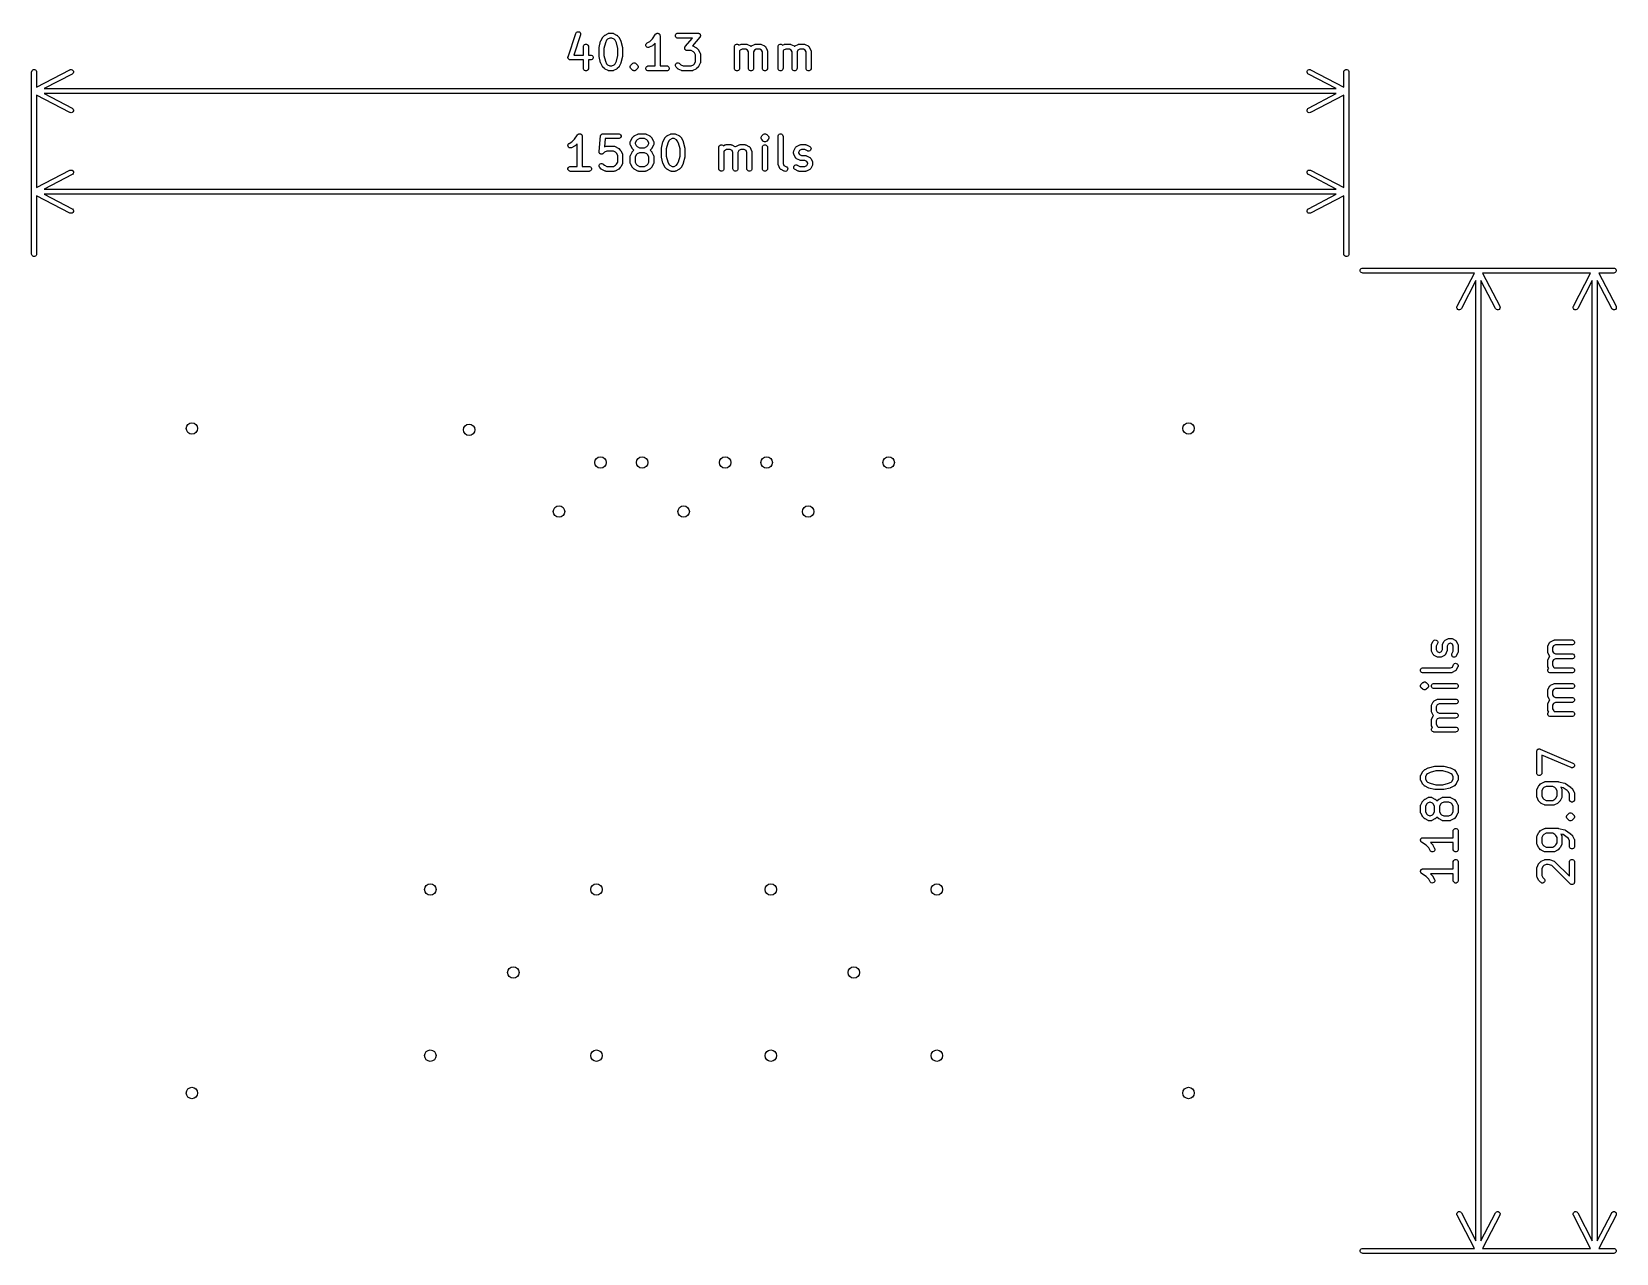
# Model space of a CAD drawing. Extents: x 0.01 to 1.92, y 0.01 to 1.48.
import ezdxf

# ---------------------------------------------------------------- set-up
doc = ezdxf.new("R2010")
doc.units = 0
doc.header["$MEASUREMENT"] = 0
doc.layers.add('BLACK', color=7, linetype='CONTINUOUS')

msp = doc.modelspace()

# ---------------------------------------------------------------- linework, layer by layer
at = {"layer": 'BLACK', "linetype": 'CONTINUOUS'}
for p, q in [((0.6528, 1.4474), (0.6622, 1.4755)), ((0.6678, 1.4737), (0.6597, 1.4494)), ((0.6622, 1.4755), (0.6625, 1.4761)), ((0.6625, 1.4761), (0.6632, 1.4769)), ((0.6632, 1.4769), (0.6642, 1.4775)), ((0.6642, 1.4775), (0.6654, 1.4775)), ((0.6654, 1.4775), (0.6665, 1.4772)), ((0.6665, 1.4772), (0.6673, 1.4764)), ((0.6673, 1.4764), (0.6679, 1.4754)), ((0.6679, 1.4742), (0.6678, 1.4737)), ((0.6679, 1.4754), (0.6679, 1.4742)), ((0.6924, 1.4666), (0.6942, 1.4703)), ((0.6942, 1.4703), (0.6944, 1.4706)), ((0.6944, 1.4706), (0.6945, 1.4707)), ((0.6944, 1.4706), (0.6944, 1.4706)), ((0.6945, 1.4707), (0.6946, 1.4708)), ((0.6946, 1.4709), (0.6948, 1.4711)), ((0.6946, 1.4708), (0.6946, 1.4709)), ((0.6948, 1.4711), (0.6967, 1.473)), ((0.6967, 1.473), (0.6969, 1.4731)), ((0.6969, 1.4731), (0.697, 1.4732)), ((0.697, 1.4732), (0.697, 1.4733)), ((0.697, 1.4733), (0.6971, 1.4733)), ((0.6971, 1.4733), (0.6972, 1.4733)), ((0.6972, 1.4733), (0.6974, 1.4735)), ((0.6974, 1.4735), (0.7012, 1.4754)), ((0.7032, 1.4698), (0.7005, 1.4684)), ((0.7012, 1.4754), (0.7017, 1.4756)), ((0.7017, 1.4756), (0.7018, 1.4756)), ((0.7018, 1.4756), (0.7019, 1.4756)), ((0.7019, 1.4756), (0.7025, 1.4757)), ((0.7025, 1.4757), (0.7063, 1.4757)), ((0.7056, 1.4698), (0.7032, 1.4698)), ((0.7083, 1.4684), (0.7056, 1.4698)), ((0.7063, 1.4757), (0.7068, 1.4756)), ((0.7068, 1.4756), (0.7069, 1.4756)), ((0.7069, 1.4756), (0.707, 1.4756)), ((0.707, 1.4756), (0.7076, 1.4754)), ((0.7076, 1.4754), (0.7113, 1.4735)), ((0.7113, 1.4735), (0.7116, 1.4733)), ((0.7116, 1.4733), (0.7117, 1.4733)), ((0.7117, 1.4733), (0.7117, 1.4733)), ((0.7117, 1.4733), (0.7118, 1.4732)), ((0.7118, 1.4732), (0.7119, 1.4731)), ((0.7119, 1.4731), (0.7121, 1.473)), ((0.7121, 1.473), (0.714, 1.4711)), ((0.714, 1.4711), (0.7142, 1.4709)), ((0.7142, 1.4709), (0.7142, 1.4708)), ((0.7142, 1.4708), (0.7143, 1.4707)), ((0.7143, 1.4707), (0.7143, 1.4706)), ((0.7143, 1.4706), (0.7144, 1.4706)), ((0.7144, 1.4706), (0.7145, 1.4703)), ((0.7145, 1.4703), (0.7164, 1.4666)), ((0.7546, 1.469), (0.7582, 1.4744)), ((0.7582, 1.4744), (0.7585, 1.4748)), ((0.7582, 1.4744), (0.7582, 1.4744)), ((0.7582, 1.4744), (0.7582, 1.4744)), ((0.7582, 1.4744), (0.7582, 1.4744)), ((0.7585, 1.4748), (0.7588, 1.475)), ((0.7588, 1.475), (0.759, 1.4752)), ((0.759, 1.4752), (0.7593, 1.4753)), ((0.7593, 1.4753), (0.7595, 1.4755)), ((0.7595, 1.4755), (0.7598, 1.4755)), ((0.7598, 1.4755), (0.7601, 1.4756)), ((0.7601, 1.4756), (0.7603, 1.4756)), ((0.7603, 1.4756), (0.7606, 1.4757)), ((0.7606, 1.4757), (0.7609, 1.4756)), ((0.7609, 1.4756), (0.7612, 1.4756)), ((0.7612, 1.4756), (0.7615, 1.4755)), ((0.7615, 1.4755), (0.7618, 1.4755)), ((0.7618, 1.4755), (0.762, 1.4753)), ((0.762, 1.4753), (0.7623, 1.4752)), ((0.7623, 1.4752), (0.7625, 1.475)), ((0.7625, 1.475), (0.7627, 1.4748)), ((0.7627, 1.4748), (0.7629, 1.4746)), ((0.7629, 1.4746), (0.7631, 1.4744)), ((0.7631, 1.4744), (0.7632, 1.4741)), ((0.7632, 1.4741), (0.7634, 1.4739)), ((0.7634, 1.4739), (0.7634, 1.4736)), ((0.7634, 1.4736), (0.7635, 1.4733)), ((0.7635, 1.4733), (0.7636, 1.4727)), ((0.7636, 1.4727), (0.7636, 1.4727)), ((0.7636, 1.4727), (0.7636, 1.4727)), ((0.7636, 1.4727), (0.7636, 1.4727)), ((0.7636, 1.4727), (0.7636, 1.4363)), ((0.7821, 1.4733), (0.7825, 1.4744)), ((0.7821, 1.4722), (0.7821, 1.4733)), ((0.7825, 1.4711), (0.7821, 1.4722)), ((0.7825, 1.4744), (0.7834, 1.4752)), ((0.7834, 1.4703), (0.7825, 1.4711)), ((0.7834, 1.4752), (0.7844, 1.4756)), ((0.7844, 1.4698), (0.7834, 1.4703)), ((0.7844, 1.4756), (0.785, 1.4757)), ((0.785, 1.4698), (0.7844, 1.4698)), ((0.785, 1.4757), (0.8094, 1.4757)), ((0.8029, 1.4698), (0.785, 1.4698)), ((0.794, 1.4597), (0.8029, 1.4698)), ((0.8116, 1.4708), (0.8027, 1.4606)), ((0.8094, 1.4757), (0.8097, 1.4757)), ((0.8097, 1.4757), (0.8098, 1.4757)), ((0.8098, 1.4757), (0.8098, 1.4756)), ((0.8098, 1.4756), (0.8099, 1.4756)), ((0.8099, 1.4756), (0.8104, 1.4755)), ((0.8104, 1.4755), (0.8108, 1.4753)), ((0.8108, 1.4753), (0.8109, 1.4752)), ((0.8109, 1.4752), (0.811, 1.4752)), ((0.811, 1.4752), (0.8114, 1.4749)), ((0.8114, 1.4749), (0.8117, 1.4745)), ((0.8118, 1.471), (0.8116, 1.4708)), ((0.8117, 1.4745), (0.8118, 1.4745)), ((0.8118, 1.4745), (0.8118, 1.4744)), ((0.8118, 1.4744), (0.812, 1.4739)), ((0.8119, 1.4712), (0.8118, 1.4711)), ((0.8118, 1.4711), (0.8118, 1.471)), ((0.8121, 1.4717), (0.8119, 1.4713)), ((0.8119, 1.4713), (0.8119, 1.4712)), ((0.812, 1.4739), (0.8122, 1.4735)), ((0.8123, 1.4722), (0.8121, 1.4717)), ((0.8122, 1.4735), (0.8122, 1.4734)), ((0.8122, 1.4734), (0.8123, 1.4733)), ((0.8123, 1.4733), (0.8123, 1.4728)), ((0.8123, 1.4728), (0.8123, 1.4724)), ((0.8123, 1.4724), (0.8123, 1.4723)), ((0.8123, 1.4723), (0.8123, 1.4722)), ((0.6714, 1.4596), (0.6715, 1.4602)), ((0.6714, 1.4494), (0.6714, 1.4596)), ((0.6715, 1.4602), (0.6719, 1.4613)), ((0.6719, 1.4613), (0.6728, 1.4621)), ((0.6728, 1.4621), (0.6738, 1.4625)), ((0.6738, 1.4625), (0.675, 1.4625)), ((0.675, 1.4625), (0.676, 1.4621)), ((0.676, 1.4621), (0.6768, 1.4613)), ((0.6768, 1.4613), (0.6773, 1.4602)), ((0.6773, 1.4602), (0.6773, 1.4596)), ((0.6773, 1.4596), (0.6773, 1.4494)), ((0.6902, 1.4583), (0.6903, 1.4584)), ((0.6902, 1.4581), (0.6902, 1.4583)), ((0.6902, 1.4579), (0.6902, 1.4581)), ((0.6902, 1.4578), (0.6902, 1.4579)), ((0.6902, 1.4577), (0.6902, 1.4578)), ((0.6902, 1.4484), (0.6902, 1.4577)), ((0.6903, 1.4585), (0.6921, 1.466)), ((0.6903, 1.4584), (0.6903, 1.4585)), ((0.6921, 1.466), (0.6922, 1.466)), ((0.6922, 1.466), (0.6923, 1.4663)), ((0.6922, 1.466), (0.6922, 1.466)), ((0.6923, 1.4663), (0.6923, 1.4665)), ((0.6923, 1.4665), (0.6924, 1.4665)), ((0.6924, 1.4665), (0.6924, 1.4666)), ((0.6978, 1.4642), (0.6961, 1.4574)), ((0.6961, 1.4574), (0.6961, 1.4487)), ((0.6993, 1.4672), (0.6978, 1.4642)), ((0.7005, 1.4684), (0.6993, 1.4672)), ((0.7095, 1.4672), (0.7083, 1.4684)), ((0.711, 1.4642), (0.7095, 1.4672)), ((0.7127, 1.4574), (0.711, 1.4642)), ((0.7127, 1.4487), (0.7127, 1.4574)), ((0.7164, 1.4666), (0.7164, 1.4665)), ((0.7164, 1.4665), (0.7164, 1.4665)), ((0.7164, 1.4665), (0.7165, 1.4663)), ((0.7165, 1.4663), (0.7166, 1.466)), ((0.7166, 1.466), (0.7166, 1.466)), ((0.7166, 1.466), (0.7166, 1.466)), ((0.7166, 1.466), (0.7185, 1.4585)), ((0.7185, 1.4585), (0.7185, 1.4584)), ((0.7185, 1.4584), (0.7185, 1.4583)), ((0.7185, 1.4583), (0.7186, 1.4581)), ((0.7186, 1.4581), (0.7186, 1.4579)), ((0.7186, 1.4579), (0.7186, 1.4578)), ((0.7186, 1.4578), (0.7186, 1.4577)), ((0.7186, 1.4577), (0.7186, 1.4484)), ((0.7465, 1.4619), (0.7468, 1.463)), ((0.7465, 1.4607), (0.7465, 1.4619)), ((0.747, 1.4597), (0.7465, 1.4607)), ((0.7468, 1.463), (0.7476, 1.4638)), ((0.7479, 1.4589), (0.747, 1.4597)), ((0.7476, 1.4638), (0.7481, 1.4641)), ((0.749, 1.4586), (0.7479, 1.4589)), ((0.7481, 1.4641), (0.7514, 1.4658)), ((0.7502, 1.4586), (0.749, 1.4586)), ((0.7507, 1.4588), (0.7502, 1.4586)), ((0.7545, 1.4607), (0.7507, 1.4588)), ((0.7514, 1.4658), (0.7546, 1.469)), ((0.7547, 1.4609), (0.7545, 1.4607)), ((0.7548, 1.4609), (0.7547, 1.4609)), ((0.7549, 1.461), (0.7548, 1.4609)), ((0.755, 1.4611), (0.7549, 1.461)), ((0.7549, 1.461), (0.7549, 1.461)), ((0.7552, 1.4613), (0.755, 1.4611)), ((0.7577, 1.4637), (0.7552, 1.4613)), ((0.7577, 1.4363), (0.7577, 1.4637)), ((0.7933, 1.4581), (0.7934, 1.4582)), ((0.7934, 1.4576), (0.7933, 1.4581)), ((0.7934, 1.4583), (0.7935, 1.4588)), ((0.7934, 1.4582), (0.7934, 1.4583)), ((0.7934, 1.4572), (0.7934, 1.4576)), ((0.7934, 1.4571), (0.7934, 1.4572)), ((0.7934, 1.457), (0.7934, 1.4571)), ((0.7936, 1.4565), (0.7934, 1.457)), ((0.7935, 1.4588), (0.7937, 1.4592)), ((0.7938, 1.4561), (0.7936, 1.4565)), ((0.7937, 1.4592), (0.7938, 1.4593)), ((0.7938, 1.4593), (0.7938, 1.4594)), ((0.7938, 1.4594), (0.7939, 1.4594)), ((0.7939, 1.456), (0.7938, 1.4561)), ((0.7939, 1.4594), (0.794, 1.4597)), ((0.7939, 1.4559), (0.7939, 1.456)), ((0.7943, 1.4556), (0.7939, 1.4559)), ((0.7946, 1.4553), (0.7943, 1.4556)), ((0.7947, 1.4552), (0.7946, 1.4553)), ((0.7948, 1.4552), (0.7947, 1.4552)), ((0.7952, 1.455), (0.7948, 1.4552)), ((0.7957, 1.4548), (0.7952, 1.455)), ((0.7958, 1.4548), (0.7957, 1.4548)), ((0.7959, 1.4548), (0.7958, 1.4548)), ((0.7963, 1.4548), (0.7959, 1.4548)), ((0.7959, 1.4548), (0.7959, 1.4548)), ((0.8012, 1.4548), (0.7963, 1.4548)), ((0.8039, 1.4534), (0.8012, 1.4548)), ((0.8027, 1.4606), (0.8032, 1.4604)), ((0.8032, 1.4604), (0.8069, 1.4585)), ((0.8051, 1.4522), (0.8039, 1.4534)), ((0.8064, 1.4495), (0.8051, 1.4522)), ((0.8069, 1.4585), (0.8072, 1.4584)), ((0.8072, 1.4584), (0.8073, 1.4583)), ((0.8073, 1.4583), (0.8073, 1.4583)), ((0.8073, 1.4583), (0.8074, 1.4582)), ((0.8074, 1.4582), (0.8075, 1.4581)), ((0.8075, 1.4581), (0.8077, 1.458)), ((0.8077, 1.458), (0.8096, 1.4561)), ((0.8096, 1.4561), (0.8098, 1.4559)), ((0.8098, 1.4559), (0.8098, 1.4558)), ((0.8098, 1.4558), (0.8099, 1.4557)), ((0.8099, 1.4557), (0.81, 1.4556)), ((0.81, 1.4556), (0.81, 1.4556)), ((0.81, 1.4556), (0.8101, 1.4553)), ((0.8101, 1.4553), (0.812, 1.4516)), ((0.812, 1.4516), (0.8122, 1.451)), ((0.8122, 1.451), (0.8122, 1.4509)), ((0.8122, 1.4509), (0.8123, 1.4508)), ((0.8123, 1.4508), (0.8123, 1.4502)), ((0.8123, 1.4502), (0.8123, 1.4409)), ((0.8533, 1.4602), (0.8538, 1.4613)), ((0.8533, 1.4596), (0.8533, 1.4602)), ((0.8533, 1.4334), (0.8533, 1.4596)), ((0.8538, 1.4613), (0.8546, 1.4621)), ((0.8546, 1.4621), (0.8557, 1.4625)), ((0.8557, 1.4625), (0.8568, 1.4625)), ((0.8568, 1.4625), (0.8579, 1.4621)), ((0.8579, 1.4621), (0.8586, 1.4613)), ((0.8586, 1.4613), (0.8605, 1.4623)), ((0.8599, 1.4553), (0.8592, 1.4546)), ((0.8592, 1.4546), (0.8592, 1.4334)), ((0.8626, 1.4567), (0.8599, 1.4553)), ((0.8605, 1.4623), (0.8611, 1.4625)), ((0.8611, 1.4625), (0.8612, 1.4625)), ((0.8612, 1.4625), (0.8613, 1.4625)), ((0.8613, 1.4625), (0.8619, 1.4626)), ((0.8619, 1.4626), (0.8675, 1.4626)), ((0.8668, 1.4567), (0.8626, 1.4567)), ((0.869, 1.4555), (0.8668, 1.4567)), ((0.8675, 1.4626), (0.8681, 1.4625)), ((0.8681, 1.4625), (0.8682, 1.4625)), ((0.8682, 1.4625), (0.8683, 1.4625)), ((0.8683, 1.4625), (0.8688, 1.4623)), ((0.8688, 1.4623), (0.8726, 1.4604)), ((0.8702, 1.4533), (0.869, 1.4555)), ((0.8702, 1.4334), (0.8702, 1.4533)), ((0.8726, 1.4604), (0.8727, 1.4603)), ((0.8727, 1.4603), (0.8727, 1.4603)), ((0.8727, 1.4603), (0.8728, 1.4603)), ((0.8728, 1.4603), (0.8731, 1.4601)), ((0.8731, 1.4601), (0.8731, 1.46)), ((0.8731, 1.46), (0.8732, 1.4601)), ((0.8732, 1.4601), (0.8735, 1.4603)), ((0.8735, 1.4603), (0.8735, 1.4603)), ((0.8735, 1.4603), (0.8736, 1.4603)), ((0.8736, 1.4603), (0.8737, 1.4604)), ((0.8737, 1.4604), (0.8774, 1.4623)), ((0.8772, 1.4555), (0.8761, 1.4533)), ((0.8761, 1.4533), (0.8761, 1.4334)), ((0.8794, 1.4567), (0.8772, 1.4555)), ((0.8774, 1.4623), (0.878, 1.4625)), ((0.878, 1.4625), (0.8781, 1.4625)), ((0.8781, 1.4625), (0.8782, 1.4625)), ((0.8782, 1.4625), (0.8787, 1.4626)), ((0.8787, 1.4626), (0.8844, 1.4626)), ((0.8837, 1.4567), (0.8794, 1.4567)), ((0.8859, 1.4555), (0.8837, 1.4567)), ((0.8844, 1.4626), (0.8849, 1.4625)), ((0.8849, 1.4625), (0.885, 1.4625)), ((0.885, 1.4625), (0.8851, 1.4625)), ((0.8851, 1.4625), (0.8857, 1.4623)), ((0.8857, 1.4623), (0.8894, 1.4604)), ((0.887, 1.4533), (0.8859, 1.4555)), ((0.887, 1.4334), (0.887, 1.4533)), ((0.8894, 1.4604), (0.8895, 1.4603)), ((0.8895, 1.4603), (0.8896, 1.4603)), ((0.8896, 1.4603), (0.8896, 1.4603)), ((0.8896, 1.4603), (0.8899, 1.4601)), ((0.8899, 1.4601), (0.8902, 1.4598)), ((0.8902, 1.4598), (0.8904, 1.4596)), ((0.8904, 1.4596), (0.8906, 1.4593)), ((0.8906, 1.4593), (0.8907, 1.4592)), ((0.8907, 1.4592), (0.8907, 1.4592)), ((0.8907, 1.4592), (0.8908, 1.4591)), ((0.8908, 1.4591), (0.8926, 1.4553)), ((0.8926, 1.4553), (0.8928, 1.4548)), ((0.8928, 1.4548), (0.8928, 1.4547)), ((0.8928, 1.4547), (0.8929, 1.4546)), ((0.8929, 1.4546), (0.8929, 1.454)), ((0.8929, 1.454), (0.8929, 1.4334)), ((0.9058, 1.4602), (0.9063, 1.4613)), ((0.9058, 1.4596), (0.9058, 1.4602)), ((0.9058, 1.4334), (0.9058, 1.4596)), ((0.9063, 1.4613), (0.9071, 1.4621)), ((0.9071, 1.4621), (0.9082, 1.4625)), ((0.9082, 1.4625), (0.9093, 1.4625)), ((0.9093, 1.4625), (0.9104, 1.4621)), ((0.9104, 1.4621), (0.9111, 1.4613)), ((0.9111, 1.4613), (0.913, 1.4623)), ((0.9124, 1.4553), (0.9117, 1.4546)), ((0.9117, 1.4546), (0.9117, 1.4334)), ((0.9151, 1.4567), (0.9124, 1.4553)), ((0.913, 1.4623), (0.9136, 1.4625)), ((0.9136, 1.4625), (0.9137, 1.4625)), ((0.9137, 1.4625), (0.9138, 1.4625)), ((0.9138, 1.4625), (0.9144, 1.4626)), ((0.9144, 1.4626), (0.92, 1.4626)), ((0.9193, 1.4567), (0.9151, 1.4567)), ((0.9215, 1.4555), (0.9193, 1.4567)), ((0.92, 1.4626), (0.9206, 1.4625)), ((0.9206, 1.4625), (0.9207, 1.4625)), ((0.9207, 1.4625), (0.9208, 1.4625)), ((0.9208, 1.4625), (0.9213, 1.4623)), ((0.9213, 1.4623), (0.9251, 1.4604)), ((0.9227, 1.4533), (0.9215, 1.4555)), ((0.9227, 1.4334), (0.9227, 1.4533)), ((0.9251, 1.4604), (0.9252, 1.4603)), ((0.9252, 1.4603), (0.9252, 1.4603)), ((0.9252, 1.4603), (0.9253, 1.4603)), ((0.9253, 1.4603), (0.9255, 1.4601)), ((0.9255, 1.4601), (0.9256, 1.46)), ((0.9256, 1.46), (0.9257, 1.4601)), ((0.9257, 1.4601), (0.926, 1.4603)), ((0.926, 1.4603), (0.926, 1.4603)), ((0.926, 1.4603), (0.9261, 1.4603)), ((0.9261, 1.4603), (0.9262, 1.4604)), ((0.9262, 1.4604), (0.9299, 1.4623)), ((0.9297, 1.4555), (0.9286, 1.4533)), ((0.9286, 1.4533), (0.9286, 1.4334)), ((0.9319, 1.4567), (0.9297, 1.4555)), ((0.9299, 1.4623), (0.9305, 1.4625)), ((0.9305, 1.4625), (0.9306, 1.4625)), ((0.9306, 1.4625), (0.9307, 1.4625)), ((0.9307, 1.4625), (0.9312, 1.4626)), ((0.9312, 1.4626), (0.9369, 1.4626)), ((0.9362, 1.4567), (0.9319, 1.4567)), ((0.9384, 1.4555), (0.9362, 1.4567)), ((0.9369, 1.4626), (0.9374, 1.4625)), ((0.9374, 1.4625), (0.9375, 1.4625)), ((0.9375, 1.4625), (0.9376, 1.4625)), ((0.9376, 1.4625), (0.9382, 1.4623)), ((0.9382, 1.4623), (0.9419, 1.4604)), ((0.9395, 1.4533), (0.9384, 1.4555)), ((0.9395, 1.4334), (0.9395, 1.4533)), ((0.9419, 1.4604), (0.942, 1.4603)), ((0.942, 1.4603), (0.9421, 1.4603)), ((0.9421, 1.4603), (0.9421, 1.4603)), ((0.9421, 1.4603), (0.9424, 1.4601)), ((0.9424, 1.4601), (0.9427, 1.4598)), ((0.9427, 1.4598), (0.9429, 1.4596)), ((0.9429, 1.4596), (0.9431, 1.4593)), ((0.9431, 1.4593), (0.9432, 1.4592)), ((0.9432, 1.4592), (0.9432, 1.4592)), ((0.9432, 1.4592), (0.9432, 1.4591)), ((0.9432, 1.4591), (0.9451, 1.4553)), ((0.9451, 1.4553), (0.9453, 1.4548)), ((0.9453, 1.4548), (0.9453, 1.4547)), ((0.9453, 1.4547), (0.9454, 1.4546)), ((0.9454, 1.4546), (0.9454, 1.454)), ((0.9454, 1.454), (0.9454, 1.4334)), ((0.0075, 1.4307), (0.0084, 1.4315)), ((0.0084, 1.4315), (0.0094, 1.432)), ((0.0094, 1.432), (0.0106, 1.432)), ((0.0106, 1.432), (0.0116, 1.4315)), ((0.0116, 1.4315), (0.0125, 1.4307)), ((0.013, 1.4109), (0.053, 1.4317)), ((0.053, 1.4317), (0.0535, 1.4319)), ((0.0535, 1.4319), (0.0547, 1.432)), ((0.0547, 1.432), (0.0558, 1.4317)), ((0.0558, 1.4317), (0.0567, 1.4309)), ((0.6527, 1.447), (0.6527, 1.4471)), ((0.6527, 1.4471), (0.6528, 1.4471)), ((0.6527, 1.4469), (0.6527, 1.447)), ((0.6527, 1.4464), (0.6527, 1.4469)), ((0.6527, 1.4459), (0.6527, 1.4464)), ((0.6528, 1.4458), (0.6527, 1.4459)), ((0.6528, 1.4471), (0.6528, 1.4474)), ((0.6528, 1.4457), (0.6528, 1.4458)), ((0.653, 1.4453), (0.6528, 1.4457)), ((0.6532, 1.4449), (0.653, 1.4453)), ((0.6533, 1.4448), (0.6532, 1.4449)), ((0.6533, 1.4447), (0.6533, 1.4448)), ((0.6537, 1.4444), (0.6533, 1.4447)), ((0.654, 1.444), (0.6537, 1.4444)), ((0.6541, 1.444), (0.654, 1.444)), ((0.6542, 1.4439), (0.6541, 1.444)), ((0.6546, 1.4438), (0.6542, 1.4439)), ((0.6551, 1.4436), (0.6546, 1.4438)), ((0.6552, 1.4436), (0.6551, 1.4436)), ((0.6553, 1.4436), (0.6552, 1.4436)), ((0.6554, 1.4436), (0.6553, 1.4436)), ((0.6556, 1.4435), (0.6554, 1.4436)), ((0.6714, 1.4435), (0.6556, 1.4435)), ((0.6597, 1.4494), (0.6714, 1.4494)), ((0.6714, 1.4334), (0.6714, 1.4435)), ((0.6715, 1.4328), (0.6714, 1.4334)), ((0.6719, 1.4317), (0.6715, 1.4328)), ((0.6728, 1.4309), (0.6719, 1.4317)), ((0.6768, 1.4317), (0.676, 1.4309)), ((0.6773, 1.4328), (0.6768, 1.4317)), ((0.6773, 1.4494), (0.68, 1.4494)), ((0.68, 1.4435), (0.6773, 1.4435)), ((0.6773, 1.4435), (0.6773, 1.4334)), ((0.6773, 1.4334), (0.6773, 1.4328)), ((0.68, 1.4494), (0.6806, 1.4494)), ((0.6806, 1.4436), (0.68, 1.4435)), ((0.6806, 1.4494), (0.6817, 1.4489)), ((0.6817, 1.444), (0.6806, 1.4436)), ((0.6817, 1.4489), (0.6825, 1.4481)), ((0.6825, 1.4449), (0.6817, 1.444)), ((0.6825, 1.4481), (0.6829, 1.4471)), ((0.6829, 1.4459), (0.6825, 1.4449)), ((0.6829, 1.4471), (0.6829, 1.4459)), ((0.6902, 1.4483), (0.6902, 1.4484)), ((0.6902, 1.4482), (0.6902, 1.4483)), ((0.6902, 1.448), (0.6902, 1.4482)), ((0.6902, 1.4478), (0.6902, 1.448)), ((0.6903, 1.4478), (0.6902, 1.4478)), ((0.6903, 1.4477), (0.6903, 1.4478)), ((0.6921, 1.4402), (0.6903, 1.4477)), ((0.6922, 1.4401), (0.6921, 1.4402)), ((0.6923, 1.4398), (0.6922, 1.4401)), ((0.6922, 1.4401), (0.6922, 1.4401)), ((0.6923, 1.4396), (0.6923, 1.4398)), ((0.6924, 1.4396), (0.6923, 1.4396)), ((0.6924, 1.4395), (0.6924, 1.4396)), ((0.6942, 1.4358), (0.6924, 1.4395)), ((0.6944, 1.4356), (0.6942, 1.4358)), ((0.6944, 1.4355), (0.6944, 1.4356)), ((0.6945, 1.4354), (0.6944, 1.4355)), ((0.6946, 1.4353), (0.6945, 1.4354)), ((0.6948, 1.435), (0.6946, 1.4353)), ((0.6946, 1.4353), (0.6946, 1.4353)), ((0.6967, 1.4332), (0.6948, 1.435)), ((0.6961, 1.4487), (0.6978, 1.4419)), ((0.6969, 1.433), (0.6967, 1.4332)), ((0.697, 1.4329), (0.6969, 1.433)), ((0.6971, 1.4328), (0.697, 1.4329)), ((0.697, 1.4329), (0.697, 1.4329)), ((0.6972, 1.4328), (0.6971, 1.4328)), ((0.6974, 1.4326), (0.6972, 1.4328)), ((0.7012, 1.4307), (0.6974, 1.4326)), ((0.6978, 1.4419), (0.6993, 1.4389)), ((0.6993, 1.4389), (0.7005, 1.4377)), ((0.7005, 1.4377), (0.7032, 1.4363)), ((0.7032, 1.4363), (0.7056, 1.4363)), ((0.7056, 1.4363), (0.7083, 1.4377)), ((0.7113, 1.4326), (0.7076, 1.4307)), ((0.7083, 1.4377), (0.7095, 1.4389)), ((0.7095, 1.4389), (0.711, 1.4419)), ((0.711, 1.4419), (0.7127, 1.4487)), ((0.7116, 1.4328), (0.7113, 1.4326)), ((0.7117, 1.4328), (0.7116, 1.4328)), ((0.7118, 1.4329), (0.7117, 1.4329)), ((0.7117, 1.4329), (0.7117, 1.4328)), ((0.7119, 1.433), (0.7118, 1.4329)), ((0.7121, 1.4332), (0.7119, 1.433)), ((0.714, 1.435), (0.7121, 1.4332)), ((0.7142, 1.4353), (0.714, 1.435)), ((0.7143, 1.4354), (0.7142, 1.4353)), ((0.7142, 1.4353), (0.7142, 1.4353)), ((0.7144, 1.4356), (0.7143, 1.4355)), ((0.7143, 1.4355), (0.7143, 1.4354)), ((0.7145, 1.4358), (0.7144, 1.4356)), ((0.7164, 1.4395), (0.7145, 1.4358)), ((0.7165, 1.4398), (0.7164, 1.4396)), ((0.7164, 1.4396), (0.7164, 1.4396)), ((0.7164, 1.4396), (0.7164, 1.4395)), ((0.7166, 1.4401), (0.7165, 1.4398)), ((0.7185, 1.4477), (0.7166, 1.4402)), ((0.7166, 1.4402), (0.7166, 1.4401)), ((0.7166, 1.4401), (0.7166, 1.4401)), ((0.7186, 1.448), (0.7185, 1.4478)), ((0.7185, 1.4478), (0.7185, 1.4478)), ((0.7185, 1.4478), (0.7185, 1.4477)), ((0.7186, 1.4484), (0.7186, 1.4483)), ((0.7186, 1.4483), (0.7186, 1.4482)), ((0.7186, 1.4482), (0.7186, 1.448)), ((0.7277, 1.4358), (0.7282, 1.4369)), ((0.7277, 1.4347), (0.7277, 1.4358)), ((0.7282, 1.4336), (0.7277, 1.4347)), ((0.7282, 1.4369), (0.7285, 1.4373)), ((0.7285, 1.4332), (0.7282, 1.4336)), ((0.7285, 1.4373), (0.7304, 1.4392)), ((0.7304, 1.4313), (0.7285, 1.4332)), ((0.7304, 1.4392), (0.7309, 1.4396)), ((0.7309, 1.4309), (0.7304, 1.4313)), ((0.7309, 1.4396), (0.7319, 1.44)), ((0.7319, 1.44), (0.7331, 1.44)), ((0.7331, 1.44), (0.7331, 1.44)), ((0.7331, 1.44), (0.7334, 1.4399)), ((0.7334, 1.4399), (0.7341, 1.4396)), ((0.7341, 1.4396), (0.7346, 1.4392)), ((0.7346, 1.4313), (0.7341, 1.4309)), ((0.7346, 1.4392), (0.7365, 1.4373)), ((0.7365, 1.4332), (0.7346, 1.4313)), ((0.7365, 1.4373), (0.7368, 1.4369)), ((0.7368, 1.4336), (0.7365, 1.4332)), ((0.7368, 1.4369), (0.7373, 1.4358)), ((0.7373, 1.4347), (0.7368, 1.4336)), ((0.7373, 1.4358), (0.7373, 1.4347)), ((0.7465, 1.4339), (0.7469, 1.435)), ((0.7465, 1.4328), (0.7465, 1.4339)), ((0.7469, 1.4317), (0.7465, 1.4328)), ((0.7469, 1.435), (0.7477, 1.4358)), ((0.7477, 1.4309), (0.7469, 1.4317)), ((0.7477, 1.4358), (0.7488, 1.4363)), ((0.7488, 1.4363), (0.7494, 1.4363)), ((0.7494, 1.4363), (0.7577, 1.4363)), ((0.7636, 1.4363), (0.7719, 1.4363)), ((0.7719, 1.4363), (0.7725, 1.4363)), ((0.7725, 1.4363), (0.7735, 1.4358)), ((0.7735, 1.4358), (0.7743, 1.435)), ((0.7743, 1.4317), (0.7735, 1.4309)), ((0.7743, 1.435), (0.7748, 1.4339)), ((0.7748, 1.4328), (0.7743, 1.4317)), ((0.7748, 1.4339), (0.7748, 1.4328)), ((0.7821, 1.4377), (0.7825, 1.4388)), ((0.7821, 1.4365), (0.7821, 1.4377)), ((0.7825, 1.4355), (0.7821, 1.4365)), ((0.7825, 1.4388), (0.7834, 1.4396)), ((0.7829, 1.435), (0.7825, 1.4355)), ((0.7848, 1.4332), (0.7829, 1.435)), ((0.7834, 1.4396), (0.7844, 1.44)), ((0.7844, 1.44), (0.7856, 1.44)), ((0.785, 1.433), (0.7848, 1.4332)), ((0.7851, 1.4329), (0.785, 1.433)), ((0.7852, 1.4329), (0.7851, 1.4329)), ((0.7852, 1.4328), (0.7852, 1.4329)), ((0.7853, 1.4328), (0.7852, 1.4328)), ((0.7856, 1.4326), (0.7853, 1.4328)), ((0.7856, 1.44), (0.7866, 1.4396)), ((0.7893, 1.4307), (0.7856, 1.4326)), ((0.7866, 1.4396), (0.7871, 1.4392)), ((0.7871, 1.4392), (0.7886, 1.4377)), ((0.7886, 1.4377), (0.7913, 1.4363)), ((0.7913, 1.4363), (0.8012, 1.4363)), ((0.8012, 1.4363), (0.8039, 1.4377)), ((0.8069, 1.4326), (0.8032, 1.4307)), ((0.8039, 1.4377), (0.8051, 1.4389)), ((0.8051, 1.4389), (0.8064, 1.4416)), ((0.8064, 1.4416), (0.8064, 1.4495)), ((0.8072, 1.4328), (0.8069, 1.4326)), ((0.8073, 1.4328), (0.8072, 1.4328)), ((0.8074, 1.4329), (0.8073, 1.4329)), ((0.8073, 1.4329), (0.8073, 1.4328)), ((0.8075, 1.433), (0.8074, 1.4329)), ((0.8077, 1.4332), (0.8075, 1.433)), ((0.8096, 1.435), (0.8077, 1.4332)), ((0.8098, 1.4353), (0.8096, 1.435)), ((0.8099, 1.4354), (0.8098, 1.4353)), ((0.8098, 1.4353), (0.8098, 1.4353)), ((0.81, 1.4355), (0.8099, 1.4354)), ((0.8101, 1.4358), (0.81, 1.4356)), ((0.81, 1.4356), (0.81, 1.4355)), ((0.812, 1.4395), (0.8101, 1.4358)), ((0.8122, 1.4401), (0.812, 1.4395)), ((0.8123, 1.4403), (0.8122, 1.4402)), ((0.8122, 1.4402), (0.8122, 1.4401)), ((0.8123, 1.4409), (0.8123, 1.4403)), ((0.8533, 1.4328), (0.8533, 1.4334)), ((0.8538, 1.4317), (0.8533, 1.4328)), ((0.8546, 1.4309), (0.8538, 1.4317)), ((0.8587, 1.4317), (0.8579, 1.4309)), ((0.8591, 1.4328), (0.8587, 1.4317)), ((0.8592, 1.4334), (0.8591, 1.4328)), ((0.8702, 1.4328), (0.8702, 1.4334)), ((0.8707, 1.4317), (0.8702, 1.4328)), ((0.8715, 1.4309), (0.8707, 1.4317)), ((0.8756, 1.4317), (0.8748, 1.4309)), ((0.876, 1.4328), (0.8756, 1.4317)), ((0.8761, 1.4334), (0.876, 1.4328)), ((0.8871, 1.4328), (0.887, 1.4334)), ((0.8875, 1.4317), (0.8871, 1.4328)), ((0.8883, 1.4309), (0.8875, 1.4317)), ((0.8924, 1.4317), (0.8916, 1.4309)), ((0.8929, 1.4328), (0.8924, 1.4317)), ((0.8929, 1.4334), (0.8929, 1.4328)), ((0.9058, 1.4328), (0.9058, 1.4334)), ((0.9063, 1.4317), (0.9058, 1.4328)), ((0.9071, 1.4309), (0.9063, 1.4317)), ((0.9112, 1.4317), (0.9104, 1.4309)), ((0.9116, 1.4328), (0.9112, 1.4317)), ((0.9117, 1.4334), (0.9116, 1.4328)), ((0.9227, 1.4328), (0.9227, 1.4334)), ((0.9232, 1.4317), (0.9227, 1.4328)), ((0.924, 1.4309), (0.9232, 1.4317)), ((0.9281, 1.4317), (0.9272, 1.4309)), ((0.9285, 1.4328), (0.9281, 1.4317)), ((0.9286, 1.4334), (0.9285, 1.4328)), ((0.9396, 1.4328), (0.9395, 1.4334)), ((0.94, 1.4317), (0.9396, 1.4328)), ((0.9408, 1.4309), (0.94, 1.4317)), ((0.9449, 1.4317), (0.9441, 1.4309)), ((0.9454, 1.4328), (0.9449, 1.4317)), ((0.9454, 1.4334), (0.9454, 1.4328)), ((1.5433, 1.4309), (1.5442, 1.4317)), ((1.5442, 1.4317), (1.5453, 1.432)), ((1.5453, 1.432), (1.5465, 1.4319)), ((1.5465, 1.4319), (1.547, 1.4317)), ((1.547, 1.4317), (1.587, 1.4109)), ((1.5875, 1.4307), (1.5884, 1.4315)), ((1.5884, 1.4315), (1.5894, 1.432)), ((1.5894, 1.432), (1.5906, 1.432)), ((1.5906, 1.432), (1.5916, 1.4315)), ((1.5916, 1.4315), (1.5925, 1.4307)), ((0.007, 1.4291), (0.0071, 1.4297)), ((0.007, 1.2097), (0.007, 1.4291)), ((0.0071, 1.4297), (0.0075, 1.4307)), ((0.0125, 1.4307), (0.0129, 1.4297)), ((0.0129, 1.4297), (0.013, 1.4291)), ((0.013, 1.4291), (0.013, 1.4109)), ((0.0557, 1.4265), (0.0221, 1.409)), ((0.0562, 1.4268), (0.0557, 1.4265)), ((0.0569, 1.4277), (0.0562, 1.4268)), ((0.0567, 1.4309), (0.0572, 1.4299)), ((0.0573, 1.4288), (0.0569, 1.4277)), ((0.0572, 1.4299), (0.0573, 1.4288)), ((0.6738, 1.4305), (0.6728, 1.4309)), ((0.675, 1.4305), (0.6738, 1.4305)), ((0.676, 1.4309), (0.675, 1.4305)), ((0.7017, 1.4305), (0.7012, 1.4307)), ((0.7018, 1.4305), (0.7017, 1.4305)), ((0.7019, 1.4305), (0.7018, 1.4305)), ((0.7025, 1.4304), (0.7019, 1.4305)), ((0.7063, 1.4304), (0.7025, 1.4304)), ((0.7068, 1.4305), (0.7063, 1.4304)), ((0.7069, 1.4305), (0.7068, 1.4305)), ((0.707, 1.4305), (0.7069, 1.4305)), ((0.7076, 1.4307), (0.707, 1.4305)), ((0.7315, 1.4307), (0.7309, 1.4309)), ((0.7309, 1.4309), (0.7309, 1.4309)), ((0.7319, 1.4305), (0.7315, 1.4307)), ((0.7331, 1.4305), (0.7319, 1.4305)), ((0.7319, 1.4305), (0.7319, 1.4305)), ((0.7335, 1.4307), (0.7331, 1.4305)), ((0.7341, 1.4309), (0.7335, 1.4307)), ((0.7341, 1.4309), (0.7341, 1.4309)), ((0.7488, 1.4305), (0.7477, 1.4309)), ((0.7494, 1.4304), (0.7488, 1.4305)), ((0.7719, 1.4304), (0.7494, 1.4304)), ((0.7725, 1.4305), (0.7719, 1.4304)), ((0.7735, 1.4309), (0.7725, 1.4305)), ((0.7898, 1.4305), (0.7893, 1.4307)), ((0.79, 1.4305), (0.7898, 1.4305)), ((0.7901, 1.4305), (0.79, 1.4305)), ((0.7906, 1.4304), (0.7901, 1.4305)), ((0.8019, 1.4304), (0.7906, 1.4304)), ((0.8025, 1.4305), (0.8019, 1.4304)), ((0.8027, 1.4305), (0.8025, 1.4305)), ((0.8025, 1.4305), (0.8025, 1.4305)), ((0.8032, 1.4307), (0.8027, 1.4305)), ((0.8557, 1.4305), (0.8546, 1.4309)), ((0.8568, 1.4305), (0.8557, 1.4305)), ((0.8579, 1.4309), (0.8568, 1.4305)), ((0.8725, 1.4305), (0.8715, 1.4309)), ((0.8737, 1.4305), (0.8725, 1.4305)), ((0.8748, 1.4309), (0.8737, 1.4305)), ((0.8894, 1.4305), (0.8883, 1.4309)), ((0.8906, 1.4305), (0.8894, 1.4305)), ((0.8916, 1.4309), (0.8906, 1.4305)), ((0.9082, 1.4305), (0.9071, 1.4309)), ((0.9093, 1.4305), (0.9082, 1.4305)), ((0.9104, 1.4309), (0.9093, 1.4305)), ((0.925, 1.4305), (0.924, 1.4309)), ((0.9262, 1.4305), (0.925, 1.4305)), ((0.9272, 1.4309), (0.9262, 1.4305)), ((0.9419, 1.4305), (0.9408, 1.4309)), ((0.9431, 1.4305), (0.9419, 1.4305)), ((0.9441, 1.4309), (0.9431, 1.4305)), ((1.5427, 1.4288), (1.5428, 1.4299)), ((1.5431, 1.4277), (1.5427, 1.4288)), ((1.5428, 1.4299), (1.5433, 1.4309)), ((1.5438, 1.4268), (1.5431, 1.4277)), ((1.5443, 1.4265), (1.5438, 1.4268)), ((1.5779, 1.409), (1.5443, 1.4265)), ((1.587, 1.4291), (1.5871, 1.4297)), ((1.587, 1.4109), (1.587, 1.4291)), ((1.5871, 1.4297), (1.5875, 1.4307)), ((1.5925, 1.4307), (1.5929, 1.4297)), ((1.5929, 1.4297), (1.593, 1.4291)), ((1.593, 1.4291), (1.593, 1.2097)), ((0.053, 1.3803), (0.013, 1.4011)), ((0.013, 1.4011), (0.013, 1.2899)), ((0.0221, 1.409), (1.5779, 1.409)), ((0.0221, 1.403), (0.0557, 1.3855)), ((1.5779, 1.403), (0.0221, 1.403)), ((1.5443, 1.3855), (1.5779, 1.403)), ((1.587, 1.4011), (1.547, 1.3803)), ((1.587, 1.2899), (1.587, 1.4011)), ((0.0535, 1.3801), (0.053, 1.3803)), ((0.0547, 1.38), (0.0535, 1.3801)), ((0.0558, 1.3803), (0.0547, 1.38)), ((0.0557, 1.3855), (0.0562, 1.3852)), ((0.0567, 1.3811), (0.0558, 1.3803)), ((0.0562, 1.3852), (0.0569, 1.3843)), ((0.0572, 1.3821), (0.0567, 1.3811)), ((0.0569, 1.3843), (0.0573, 1.3832)), ((0.0573, 1.3832), (0.0572, 1.3821)), ((1.5427, 1.3832), (1.5431, 1.3843)), ((1.5428, 1.3821), (1.5427, 1.3832)), ((1.5433, 1.3811), (1.5428, 1.3821)), ((1.5431, 1.3843), (1.5438, 1.3852)), ((1.5442, 1.3803), (1.5433, 1.3811)), ((1.5438, 1.3852), (1.5443, 1.3855)), ((1.5453, 1.38), (1.5442, 1.3803)), ((1.5465, 1.3801), (1.5453, 1.38)), ((1.547, 1.3803), (1.5465, 1.3801)), ((0.6666, 1.3546), (0.6669, 1.3547)), ((0.6669, 1.3547), (0.6672, 1.3546)), ((0.6947, 1.3547), (0.6947, 1.3547)), ((0.6947, 1.3547), (0.6948, 1.3547)), ((0.6948, 1.3547), (0.695, 1.3547)), ((0.695, 1.3547), (0.7138, 1.3547)), ((0.7138, 1.3547), (0.7143, 1.3546)), ((0.7376, 1.3546), (0.7381, 1.3547)), ((0.7381, 1.3547), (0.7456, 1.3547)), ((0.7456, 1.3547), (0.7462, 1.3546)), ((0.7769, 1.3546), (0.7775, 1.3547)), ((0.7775, 1.3547), (0.7813, 1.3547)), ((0.7813, 1.3547), (0.7818, 1.3546)), ((0.6527, 1.3409), (0.6531, 1.342)), ((0.6528, 1.3397), (0.6527, 1.3409)), ((0.6533, 1.3387), (0.6528, 1.3397)), ((0.6531, 1.342), (0.6538, 1.3428)), ((0.6542, 1.3379), (0.6533, 1.3387)), ((0.6538, 1.3428), (0.6543, 1.3431)), ((0.6553, 1.3376), (0.6542, 1.3379)), ((0.6543, 1.3431), (0.6576, 1.3448)), ((0.6564, 1.3376), (0.6553, 1.3376)), ((0.657, 1.3378), (0.6564, 1.3376)), ((0.6607, 1.3397), (0.657, 1.3378)), ((0.6576, 1.3448), (0.6608, 1.348)), ((0.661, 1.3399), (0.6607, 1.3397)), ((0.6608, 1.348), (0.6644, 1.3534)), ((0.6611, 1.34), (0.661, 1.3399)), ((0.661, 1.3399), (0.661, 1.3399)), ((0.6612, 1.34), (0.6611, 1.34)), ((0.6613, 1.3401), (0.6612, 1.34)), ((0.6615, 1.3403), (0.6613, 1.3401)), ((0.6639, 1.3427), (0.6615, 1.3403)), ((0.6639, 1.3153), (0.6639, 1.3427)), ((0.6644, 1.3534), (0.6648, 1.3538)), ((0.6644, 1.3534), (0.6644, 1.3534)), ((0.6644, 1.3534), (0.6644, 1.3534)), ((0.6644, 1.3534), (0.6644, 1.3534)), ((0.6648, 1.3538), (0.665, 1.354)), ((0.665, 1.354), (0.6653, 1.3542)), ((0.6653, 1.3542), (0.6655, 1.3543)), ((0.6655, 1.3543), (0.6658, 1.3545)), ((0.6658, 1.3545), (0.666, 1.3545)), ((0.666, 1.3545), (0.6663, 1.3546)), ((0.6663, 1.3546), (0.6666, 1.3546)), ((0.6672, 1.3546), (0.6675, 1.3546)), ((0.6675, 1.3546), (0.6677, 1.3545)), ((0.6677, 1.3545), (0.668, 1.3545)), ((0.668, 1.3545), (0.6683, 1.3543)), ((0.6683, 1.3543), (0.6685, 1.3542)), ((0.6685, 1.3542), (0.6687, 1.354)), ((0.6687, 1.354), (0.669, 1.3538)), ((0.669, 1.3538), (0.6691, 1.3536)), ((0.6691, 1.3536), (0.6693, 1.3534)), ((0.6693, 1.3534), (0.6695, 1.3531)), ((0.6695, 1.3531), (0.6696, 1.3529)), ((0.6696, 1.3529), (0.6697, 1.3526)), ((0.6697, 1.3526), (0.6698, 1.3523)), ((0.6698, 1.3523), (0.6698, 1.3517)), ((0.6698, 1.3517), (0.6698, 1.3517)), ((0.6698, 1.3517), (0.6698, 1.3517)), ((0.6698, 1.3517), (0.6698, 1.3517)), ((0.6698, 1.3517), (0.6698, 1.3153)), ((0.6902, 1.3333), (0.6921, 1.352)), ((0.6921, 1.3524), (0.6922, 1.3526)), ((0.6921, 1.3523), (0.6921, 1.3524)), ((0.6921, 1.3522), (0.6921, 1.3523)), ((0.6921, 1.352), (0.6921, 1.3522)), ((0.6922, 1.3526), (0.6924, 1.353)), ((0.6924, 1.353), (0.6926, 1.3534)), ((0.6926, 1.3534), (0.6927, 1.3535)), ((0.6927, 1.3536), (0.6931, 1.3539)), ((0.6927, 1.3535), (0.6927, 1.3536)), ((0.6931, 1.3539), (0.6934, 1.3542)), ((0.6934, 1.3542), (0.6935, 1.3543)), ((0.6935, 1.3543), (0.6936, 1.3543)), ((0.6936, 1.3543), (0.694, 1.3545)), ((0.694, 1.3545), (0.6944, 1.3546)), ((0.6944, 1.3546), (0.6947, 1.3547)), ((0.6977, 1.3488), (0.6967, 1.339)), ((0.6967, 1.339), (0.6974, 1.3394)), ((0.6974, 1.3394), (0.698, 1.3396)), ((0.7138, 1.3488), (0.6977, 1.3488)), ((0.698, 1.3396), (0.6981, 1.3396)), ((0.6981, 1.3396), (0.6982, 1.3396)), ((0.6982, 1.3396), (0.6988, 1.3397)), ((0.6988, 1.3397), (0.7081, 1.3397)), ((0.7081, 1.3397), (0.7087, 1.3396)), ((0.7087, 1.3396), (0.7088, 1.3396)), ((0.7088, 1.3396), (0.7089, 1.3396)), ((0.7089, 1.3396), (0.7095, 1.3394)), ((0.7095, 1.3394), (0.7132, 1.3375)), ((0.7132, 1.3375), (0.7135, 1.3374)), ((0.7135, 1.3374), (0.7135, 1.3373)), ((0.7135, 1.3373), (0.7136, 1.3373)), ((0.7136, 1.3373), (0.7137, 1.3372)), ((0.7137, 1.3372), (0.7137, 1.3371)), ((0.7137, 1.3371), (0.714, 1.337)), ((0.7143, 1.3488), (0.7138, 1.3488)), ((0.714, 1.337), (0.7158, 1.3351)), ((0.7143, 1.3546), (0.7154, 1.3542)), ((0.7154, 1.3493), (0.7143, 1.3488)), ((0.7154, 1.3542), (0.7162, 1.3534)), ((0.7162, 1.3501), (0.7154, 1.3493)), ((0.7162, 1.3534), (0.7167, 1.3523)), ((0.7167, 1.3512), (0.7162, 1.3501)), ((0.7167, 1.3523), (0.7167, 1.3512)), ((0.7277, 1.3448), (0.7278, 1.3449)), ((0.7277, 1.3442), (0.7277, 1.3448)), ((0.7277, 1.3424), (0.7277, 1.3442)), ((0.7277, 1.3418), (0.7277, 1.3424)), ((0.7278, 1.3417), (0.7277, 1.3418)), ((0.7278, 1.345), (0.728, 1.3456)), ((0.7278, 1.3449), (0.7278, 1.345)), ((0.7278, 1.3416), (0.7278, 1.3417)), ((0.728, 1.341), (0.7278, 1.3416)), ((0.728, 1.3456), (0.7299, 1.3493)), ((0.7299, 1.3373), (0.728, 1.341)), ((0.7299, 1.3493), (0.73, 1.3496)), ((0.73, 1.337), (0.7299, 1.3373)), ((0.73, 1.3496), (0.7301, 1.3496)), ((0.7301, 1.337), (0.73, 1.337)), ((0.7301, 1.3497), (0.7302, 1.3498)), ((0.7301, 1.3496), (0.7301, 1.3497)), ((0.7301, 1.3369), (0.7301, 1.337)), ((0.7302, 1.3368), (0.7301, 1.3369)), ((0.7302, 1.3499), (0.7304, 1.3501)), ((0.7302, 1.3498), (0.7302, 1.3499)), ((0.7304, 1.3365), (0.7302, 1.3368)), ((0.7302, 1.3368), (0.7302, 1.3368)), ((0.7304, 1.3501), (0.7323, 1.352)), ((0.7321, 1.3349), (0.7304, 1.3365)), ((0.7323, 1.352), (0.7325, 1.3521)), ((0.7325, 1.3521), (0.7326, 1.3522)), ((0.7326, 1.3522), (0.7327, 1.3523)), ((0.7327, 1.3523), (0.7327, 1.3523)), ((0.7327, 1.3523), (0.7328, 1.3523)), ((0.7328, 1.3523), (0.7331, 1.3525)), ((0.7331, 1.3525), (0.7368, 1.3544)), ((0.7349, 1.3462), (0.7336, 1.3435)), ((0.7336, 1.3435), (0.7336, 1.3431)), ((0.7336, 1.3431), (0.7349, 1.3404)), ((0.7361, 1.3474), (0.7349, 1.3462)), ((0.7349, 1.3404), (0.7361, 1.3392)), ((0.7388, 1.3488), (0.7361, 1.3474)), ((0.7361, 1.3392), (0.7388, 1.3378)), ((0.7368, 1.3544), (0.7374, 1.3546)), ((0.7374, 1.3546), (0.7375, 1.3546)), ((0.7375, 1.3546), (0.7376, 1.3546)), ((0.7449, 1.3488), (0.7388, 1.3488)), ((0.7388, 1.3378), (0.7449, 1.3378)), ((0.7476, 1.3474), (0.7449, 1.3488)), ((0.7449, 1.3378), (0.7476, 1.3392)), ((0.7462, 1.3546), (0.7463, 1.3546)), ((0.7463, 1.3546), (0.7464, 1.3546)), ((0.7464, 1.3546), (0.747, 1.3544)), ((0.747, 1.3544), (0.7507, 1.3525)), ((0.7488, 1.3462), (0.7476, 1.3474)), ((0.7476, 1.3392), (0.7488, 1.3404)), ((0.7502, 1.3435), (0.7488, 1.3462)), ((0.7488, 1.3404), (0.7502, 1.3431)), ((0.7502, 1.3431), (0.7502, 1.3435)), ((0.7507, 1.3525), (0.7509, 1.3523)), ((0.7509, 1.3523), (0.751, 1.3523)), ((0.751, 1.3523), (0.7511, 1.3523)), ((0.7511, 1.3523), (0.7512, 1.3522)), ((0.7512, 1.3522), (0.7512, 1.3521)), ((0.7512, 1.3521), (0.7515, 1.352)), ((0.7515, 1.352), (0.7533, 1.3501)), ((0.7533, 1.3365), (0.7517, 1.3349)), ((0.7533, 1.3501), (0.7535, 1.3499)), ((0.7535, 1.3368), (0.7533, 1.3365)), ((0.7535, 1.3499), (0.7536, 1.3498)), ((0.7536, 1.3368), (0.7535, 1.3368)), ((0.7536, 1.3498), (0.7536, 1.3497)), ((0.7536, 1.3497), (0.7537, 1.3496)), ((0.7537, 1.337), (0.7536, 1.3369)), ((0.7536, 1.3369), (0.7536, 1.3368)), ((0.7537, 1.3496), (0.7537, 1.3496)), ((0.7537, 1.3496), (0.7539, 1.3493)), ((0.7539, 1.3373), (0.7537, 1.337)), ((0.7537, 1.337), (0.7537, 1.337)), ((0.7539, 1.3493), (0.7558, 1.3456)), ((0.7558, 1.341), (0.7539, 1.3373)), ((0.7558, 1.3456), (0.756, 1.345)), ((0.756, 1.3416), (0.7558, 1.341)), ((0.756, 1.345), (0.756, 1.3449)), ((0.756, 1.3449), (0.756, 1.3448)), ((0.756, 1.3448), (0.7561, 1.3442)), ((0.7561, 1.3424), (0.756, 1.3418)), ((0.756, 1.3418), (0.756, 1.3417)), ((0.756, 1.3417), (0.756, 1.3416)), ((0.7561, 1.3442), (0.7561, 1.3424)), ((0.7652, 1.3374), (0.7653, 1.3375)), ((0.7652, 1.3373), (0.7652, 1.3374)), ((0.7652, 1.3371), (0.7652, 1.3373)), ((0.7652, 1.3369), (0.7652, 1.3371)), ((0.7652, 1.3368), (0.7652, 1.3369)), ((0.7652, 1.3367), (0.7652, 1.3368)), ((0.7652, 1.3274), (0.7652, 1.3367)), ((0.7653, 1.3375), (0.7671, 1.345)), ((0.7671, 1.345), (0.7672, 1.345)), ((0.7672, 1.3453), (0.7673, 1.3455)), ((0.7672, 1.345), (0.7672, 1.3453)), ((0.7672, 1.345), (0.7672, 1.345)), ((0.7673, 1.3455), (0.7674, 1.3456)), ((0.7673, 1.3455), (0.7673, 1.3455)), ((0.7674, 1.3456), (0.7692, 1.3493)), ((0.7692, 1.3493), (0.7694, 1.3496)), ((0.7694, 1.3496), (0.7695, 1.3497)), ((0.7694, 1.3496), (0.7694, 1.3496)), ((0.7695, 1.3498), (0.7696, 1.3499)), ((0.7695, 1.3497), (0.7695, 1.3498)), ((0.7696, 1.3499), (0.7698, 1.3501)), ((0.7698, 1.3501), (0.7717, 1.352)), ((0.7728, 1.3432), (0.7711, 1.3364)), ((0.7711, 1.3364), (0.7711, 1.3277)), ((0.7717, 1.352), (0.7719, 1.3521)), ((0.7719, 1.3522), (0.772, 1.3523)), ((0.7719, 1.3521), (0.7719, 1.3522)), ((0.772, 1.3523), (0.7721, 1.3523)), ((0.7721, 1.3523), (0.7722, 1.3523)), ((0.7722, 1.3523), (0.7724, 1.3525)), ((0.7724, 1.3525), (0.7762, 1.3544)), ((0.7743, 1.3462), (0.7728, 1.3432)), ((0.7755, 1.3474), (0.7743, 1.3462)), ((0.7782, 1.3488), (0.7755, 1.3474)), ((0.7762, 1.3544), (0.7767, 1.3546)), ((0.7767, 1.3546), (0.7768, 1.3546)), ((0.7768, 1.3546), (0.7769, 1.3546)), ((0.7806, 1.3488), (0.7782, 1.3488)), ((0.7833, 1.3474), (0.7806, 1.3488)), ((0.7818, 1.3546), (0.7819, 1.3546)), ((0.7819, 1.3546), (0.782, 1.3546)), ((0.782, 1.3546), (0.7826, 1.3544)), ((0.7826, 1.3544), (0.7863, 1.3525)), ((0.7844, 1.3462), (0.7833, 1.3474)), ((0.786, 1.3432), (0.7844, 1.3462)), ((0.7877, 1.3364), (0.786, 1.3432)), ((0.7863, 1.3525), (0.7866, 1.3523)), ((0.7866, 1.3523), (0.7866, 1.3523)), ((0.7866, 1.3523), (0.7867, 1.3523)), ((0.7867, 1.3523), (0.7868, 1.3522)), ((0.7868, 1.3522), (0.7869, 1.3521)), ((0.7869, 1.3521), (0.7871, 1.352)), ((0.7871, 1.352), (0.789, 1.3501)), ((0.7877, 1.3277), (0.7877, 1.3364)), ((0.789, 1.3501), (0.7892, 1.3499)), ((0.7892, 1.3499), (0.7892, 1.3498)), ((0.7892, 1.3498), (0.7893, 1.3497)), ((0.7893, 1.3497), (0.7893, 1.3496)), ((0.7893, 1.3496), (0.7894, 1.3496)), ((0.7894, 1.3496), (0.7895, 1.3493)), ((0.7895, 1.3493), (0.7914, 1.3456)), ((0.7914, 1.3456), (0.7914, 1.3455)), ((0.7914, 1.3455), (0.7914, 1.3455)), ((0.7914, 1.3455), (0.7915, 1.3453)), ((0.7915, 1.3453), (0.7916, 1.345)), ((0.7916, 1.345), (0.7916, 1.345)), ((0.7916, 1.345), (0.7916, 1.345)), ((0.7916, 1.345), (0.7935, 1.3375)), ((0.7935, 1.3375), (0.7935, 1.3374)), ((0.7935, 1.3374), (0.7935, 1.3373)), ((0.7935, 1.3373), (0.7935, 1.3371)), ((0.7935, 1.3371), (0.7936, 1.3369)), ((0.7936, 1.3369), (0.7936, 1.3368)), ((0.7936, 1.3368), (0.7936, 1.3367)), ((0.7936, 1.3367), (0.7936, 1.3274)), ((0.8345, 1.3386), (0.8346, 1.3392)), ((0.8345, 1.3124), (0.8345, 1.3386)), ((0.8346, 1.3392), (0.835, 1.3403)), ((0.835, 1.3403), (0.8359, 1.3411)), ((0.8359, 1.3411), (0.8369, 1.3415)), ((0.8369, 1.3415), (0.8381, 1.3415)), ((0.8381, 1.3415), (0.8391, 1.3411)), ((0.8391, 1.3411), (0.8399, 1.3403)), ((0.8399, 1.3403), (0.8418, 1.3413)), ((0.8438, 1.3357), (0.8411, 1.3343)), ((0.8418, 1.3413), (0.8423, 1.3415)), ((0.8423, 1.3415), (0.8424, 1.3415)), ((0.8424, 1.3415), (0.8425, 1.3415)), ((0.8425, 1.3415), (0.8431, 1.3416)), ((0.8431, 1.3416), (0.8487, 1.3416)), ((0.848, 1.3357), (0.8438, 1.3357)), ((0.8503, 1.3345), (0.848, 1.3357)), ((0.8487, 1.3416), (0.8493, 1.3415)), ((0.8493, 1.3415), (0.8494, 1.3415)), ((0.8494, 1.3415), (0.8495, 1.3415)), ((0.8495, 1.3415), (0.8501, 1.3413)), ((0.8501, 1.3413), (0.8538, 1.3394)), ((0.8538, 1.3394), (0.8539, 1.3393)), ((0.8539, 1.3393), (0.854, 1.3393)), ((0.854, 1.3393), (0.854, 1.3393)), ((0.854, 1.3393), (0.8543, 1.3391)), ((0.8543, 1.3391), (0.8544, 1.339)), ((0.8544, 1.3391), (0.8547, 1.3393)), ((0.8544, 1.339), (0.8544, 1.3391)), ((0.8547, 1.3393), (0.8548, 1.3393)), ((0.8548, 1.3393), (0.8549, 1.3394)), ((0.8548, 1.3393), (0.8548, 1.3393)), ((0.8549, 1.3394), (0.8587, 1.3413)), ((0.8607, 1.3357), (0.8584, 1.3345)), ((0.8587, 1.3413), (0.8592, 1.3415)), ((0.8592, 1.3415), (0.8593, 1.3415)), ((0.8593, 1.3415), (0.8594, 1.3415)), ((0.8594, 1.3415), (0.86, 1.3416)), ((0.86, 1.3416), (0.8656, 1.3416)), ((0.8649, 1.3357), (0.8607, 1.3357)), ((0.8672, 1.3345), (0.8649, 1.3357)), ((0.8656, 1.3416), (0.8662, 1.3415)), ((0.8662, 1.3415), (0.8663, 1.3415)), ((0.8663, 1.3415), (0.8664, 1.3415)), ((0.8664, 1.3415), (0.8669, 1.3413)), ((0.8669, 1.3413), (0.8707, 1.3394)), ((0.8707, 1.3394), (0.8708, 1.3393)), ((0.8708, 1.3393), (0.8708, 1.3393)), ((0.8708, 1.3393), (0.8709, 1.3393)), ((0.8709, 1.3393), (0.8712, 1.3391)), ((0.8712, 1.3391), (0.8714, 1.3388)), ((0.8714, 1.3388), (0.8717, 1.3386)), ((0.8717, 1.3386), (0.8719, 1.3383)), ((0.8719, 1.3383), (0.8719, 1.3382)), ((0.8719, 1.3382), (0.8719, 1.3382)), ((0.8719, 1.3382), (0.872, 1.3381)), ((0.872, 1.3381), (0.8739, 1.3343)), ((0.8852, 1.3504), (0.8857, 1.3515)), ((0.8852, 1.3493), (0.8852, 1.3504)), ((0.8857, 1.3482), (0.8852, 1.3493)), ((0.8857, 1.3515), (0.886, 1.352)), ((0.886, 1.3478), (0.8857, 1.3482)), ((0.886, 1.352), (0.8879, 1.3538)), ((0.8879, 1.3459), (0.886, 1.3478)), ((0.887, 1.3386), (0.8871, 1.3392)), ((0.887, 1.3124), (0.887, 1.3386)), ((0.8871, 1.3392), (0.8875, 1.3403)), ((0.8875, 1.3403), (0.8883, 1.3411)), ((0.8879, 1.3538), (0.8883, 1.3542)), ((0.8883, 1.3455), (0.8879, 1.3459)), ((0.8883, 1.3542), (0.8894, 1.3546)), ((0.8894, 1.3451), (0.8883, 1.3455)), ((0.8883, 1.3411), (0.8894, 1.3415)), ((0.8894, 1.3546), (0.8906, 1.3546)), ((0.8906, 1.3451), (0.8894, 1.3451)), ((0.8894, 1.3451), (0.8894, 1.3451)), ((0.8894, 1.3415), (0.8906, 1.3415)), ((0.8906, 1.3546), (0.8906, 1.3546)), ((0.8906, 1.3546), (0.8916, 1.3542)), ((0.8916, 1.3455), (0.8906, 1.3451)), ((0.8906, 1.3451), (0.8906, 1.3451)), ((0.8906, 1.3415), (0.8916, 1.3411)), ((0.8916, 1.3542), (0.8921, 1.3538)), ((0.8921, 1.3459), (0.8916, 1.3455)), ((0.8916, 1.3411), (0.8924, 1.3403)), ((0.8921, 1.3538), (0.894, 1.352)), ((0.894, 1.3478), (0.8921, 1.3459)), ((0.8924, 1.3403), (0.8929, 1.3392)), ((0.8929, 1.3392), (0.8929, 1.3386)), ((0.8929, 1.3386), (0.8929, 1.3124)), ((0.894, 1.352), (0.8943, 1.3515)), ((0.8943, 1.3482), (0.894, 1.3478)), ((0.8943, 1.3515), (0.8945, 1.3512)), ((0.8948, 1.3493), (0.8943, 1.3482)), ((0.8945, 1.3512), (0.8948, 1.3504)), ((0.8948, 1.3504), (0.8948, 1.3493)), ((0.9058, 1.3523), (0.9063, 1.3534)), ((0.9058, 1.3517), (0.9058, 1.3523)), ((0.9058, 1.318), (0.9058, 1.3517)), ((0.9063, 1.3534), (0.9071, 1.3542)), ((0.9071, 1.3542), (0.9082, 1.3546)), ((0.9082, 1.3546), (0.9093, 1.3546)), ((0.9093, 1.3546), (0.9104, 1.3542)), ((0.9104, 1.3542), (0.9112, 1.3534)), ((0.9112, 1.3534), (0.9116, 1.3523)), ((0.9116, 1.3523), (0.9117, 1.3517)), ((0.9117, 1.3517), (0.9117, 1.3187)), ((0.9248, 1.3343), (0.9267, 1.3381)), ((0.9267, 1.3381), (0.9268, 1.3382)), ((0.9268, 1.3383), (0.927, 1.3386)), ((0.9268, 1.3382), (0.9268, 1.3383)), ((0.9268, 1.3382), (0.9268, 1.3382)), ((0.927, 1.3386), (0.9273, 1.3388)), ((0.9273, 1.3388), (0.9275, 1.3391)), ((0.9275, 1.3391), (0.9278, 1.3393)), ((0.9278, 1.3393), (0.9279, 1.3393)), ((0.9279, 1.3393), (0.928, 1.3394)), ((0.9279, 1.3393), (0.9279, 1.3393)), ((0.928, 1.3394), (0.9318, 1.3413)), ((0.9338, 1.3357), (0.9316, 1.3345)), ((0.9318, 1.3413), (0.9323, 1.3415)), ((0.9323, 1.3415), (0.9324, 1.3415)), ((0.9324, 1.3415), (0.9325, 1.3415)), ((0.9325, 1.3415), (0.9331, 1.3416)), ((0.9331, 1.3416), (0.9387, 1.3416)), ((0.938, 1.3357), (0.9338, 1.3357)), ((0.9412, 1.3341), (0.938, 1.3357)), ((0.9387, 1.3416), (0.9393, 1.3415)), ((0.9393, 1.3415), (0.9394, 1.3415)), ((0.9394, 1.3415), (0.9395, 1.3415)), ((0.9395, 1.3415), (0.9401, 1.3413)), ((0.9401, 1.3413), (0.9438, 1.3394)), ((0.9438, 1.3394), (0.9443, 1.3391)), ((0.9443, 1.3391), (0.945, 1.3382)), ((0.9453, 1.336), (0.9448, 1.3349)), ((0.945, 1.3382), (0.9454, 1.3371)), ((0.9454, 1.3371), (0.9453, 1.336)), ((0.6902, 1.3327), (0.6902, 1.3333)), ((0.6902, 1.3326), (0.6902, 1.3327)), ((0.6902, 1.3324), (0.6902, 1.3326)), ((0.6904, 1.332), (0.6902, 1.3324)), ((0.6902, 1.3167), (0.6907, 1.3178)), ((0.6902, 1.3155), (0.6902, 1.3167)), ((0.6905, 1.3316), (0.6904, 1.332)), ((0.6906, 1.3315), (0.6905, 1.3316)), ((0.6907, 1.3314), (0.6906, 1.3315)), ((0.691, 1.331), (0.6907, 1.3314)), ((0.6907, 1.3178), (0.6915, 1.3186)), ((0.6913, 1.3307), (0.691, 1.331)), ((0.6914, 1.3306), (0.6913, 1.3307)), ((0.6915, 1.3305), (0.6914, 1.3306)), ((0.6919, 1.3304), (0.6915, 1.3305)), ((0.6915, 1.3186), (0.6926, 1.319)), ((0.6923, 1.3302), (0.6919, 1.3304)), ((0.6924, 1.3302), (0.6923, 1.3302)), ((0.6926, 1.3301), (0.6924, 1.3302)), ((0.693, 1.3301), (0.6926, 1.3301)), ((0.6926, 1.319), (0.6937, 1.319)), ((0.6934, 1.3301), (0.693, 1.3301)), ((0.6936, 1.3301), (0.6934, 1.3301)), ((0.6937, 1.3301), (0.6936, 1.3301)), ((0.6941, 1.3303), (0.6937, 1.3301)), ((0.6937, 1.319), (0.6948, 1.3186)), ((0.6945, 1.3304), (0.6941, 1.3303)), ((0.6946, 1.3305), (0.6945, 1.3304)), ((0.6948, 1.3305), (0.6946, 1.3305)), ((0.6952, 1.3309), (0.6948, 1.3305)), ((0.6948, 1.3186), (0.6952, 1.3182)), ((0.6968, 1.3324), (0.6952, 1.3309)), ((0.6952, 1.3182), (0.6968, 1.3167)), ((0.6995, 1.3338), (0.6968, 1.3324)), ((0.6968, 1.3167), (0.6995, 1.3153)), ((0.7074, 1.3338), (0.6995, 1.3338)), ((0.7101, 1.3324), (0.7074, 1.3338)), ((0.7074, 1.3153), (0.7101, 1.3167)), ((0.7113, 1.3312), (0.7101, 1.3324)), ((0.7101, 1.3167), (0.7113, 1.3179)), ((0.7127, 1.3285), (0.7113, 1.3312)), ((0.7113, 1.3179), (0.7127, 1.3206)), ((0.7127, 1.3206), (0.7127, 1.3285)), ((0.7158, 1.3351), (0.716, 1.3349)), ((0.716, 1.3349), (0.7161, 1.3348)), ((0.7161, 1.3348), (0.7161, 1.3347)), ((0.7161, 1.3347), (0.7162, 1.3346)), ((0.7162, 1.3346), (0.7162, 1.3346)), ((0.7162, 1.3346), (0.7164, 1.3343)), ((0.7164, 1.3343), (0.7183, 1.3306)), ((0.7183, 1.3185), (0.7164, 1.3148)), ((0.7183, 1.3306), (0.7185, 1.33)), ((0.7185, 1.3191), (0.7183, 1.3185)), ((0.7185, 1.33), (0.7185, 1.3299)), ((0.7185, 1.3299), (0.7185, 1.3298)), ((0.7185, 1.3298), (0.7186, 1.3292)), ((0.7186, 1.3199), (0.7185, 1.3193)), ((0.7185, 1.3193), (0.7185, 1.3192)), ((0.7185, 1.3192), (0.7185, 1.3191)), ((0.7186, 1.3292), (0.7186, 1.3199)), ((0.7277, 1.3279), (0.7278, 1.328)), ((0.7277, 1.3274), (0.7277, 1.3279)), ((0.7277, 1.3199), (0.7277, 1.3274)), ((0.7277, 1.3193), (0.7277, 1.3199)), ((0.7278, 1.3192), (0.7277, 1.3193)), ((0.7278, 1.3281), (0.728, 1.3287)), ((0.7278, 1.328), (0.7278, 1.3281)), ((0.7278, 1.3191), (0.7278, 1.3192)), ((0.728, 1.3185), (0.7278, 1.3191)), ((0.728, 1.3287), (0.7299, 1.3324)), ((0.7299, 1.3148), (0.728, 1.3185)), ((0.7299, 1.3324), (0.73, 1.3327)), ((0.73, 1.3327), (0.7301, 1.3328)), ((0.7301, 1.3328), (0.7302, 1.3329)), ((0.7301, 1.3328), (0.7301, 1.3328)), ((0.7302, 1.333), (0.7304, 1.3332)), ((0.7302, 1.3329), (0.7302, 1.333)), ((0.7304, 1.3332), (0.7321, 1.3349)), ((0.7349, 1.3294), (0.7336, 1.3267)), ((0.7336, 1.3267), (0.7336, 1.3206)), ((0.7336, 1.3206), (0.7349, 1.3179)), ((0.7361, 1.3306), (0.7349, 1.3294)), ((0.7349, 1.3179), (0.7361, 1.3167)), ((0.7388, 1.3319), (0.7361, 1.3306)), ((0.7361, 1.3167), (0.7388, 1.3153)), ((0.7449, 1.3319), (0.7388, 1.3319)), ((0.7476, 1.3306), (0.7449, 1.3319)), ((0.7449, 1.3153), (0.7476, 1.3167)), ((0.7488, 1.3294), (0.7476, 1.3306)), ((0.7476, 1.3167), (0.7488, 1.3179)), ((0.7502, 1.3267), (0.7488, 1.3294)), ((0.7488, 1.3179), (0.7502, 1.3206)), ((0.7502, 1.3206), (0.7502, 1.3267)), ((0.7517, 1.3349), (0.7533, 1.3332)), ((0.7533, 1.3332), (0.7535, 1.333)), ((0.7535, 1.333), (0.7536, 1.3329)), ((0.7536, 1.3329), (0.7536, 1.3328)), ((0.7536, 1.3328), (0.7537, 1.3328)), ((0.7537, 1.3328), (0.7537, 1.3327)), ((0.7537, 1.3327), (0.7539, 1.3324)), ((0.7539, 1.3324), (0.7558, 1.3287)), ((0.7558, 1.3185), (0.7539, 1.3148)), ((0.7558, 1.3287), (0.756, 1.3281)), ((0.756, 1.3191), (0.7558, 1.3185)), ((0.756, 1.3281), (0.756, 1.328)), ((0.756, 1.328), (0.756, 1.3279)), ((0.756, 1.3279), (0.7561, 1.3274)), ((0.7561, 1.3199), (0.756, 1.3193)), ((0.756, 1.3193), (0.756, 1.3192)), ((0.756, 1.3192), (0.756, 1.3191)), ((0.7561, 1.3274), (0.7561, 1.3199)), ((0.7652, 1.3273), (0.7652, 1.3274)), ((0.7652, 1.3272), (0.7652, 1.3273)), ((0.7652, 1.327), (0.7652, 1.3272)), ((0.7652, 1.3268), (0.7652, 1.327)), ((0.7653, 1.3267), (0.7652, 1.3268)), ((0.7652, 1.3268), (0.7652, 1.3268)), ((0.7671, 1.3192), (0.7653, 1.3267)), ((0.7672, 1.3191), (0.7671, 1.3192)), ((0.7672, 1.3188), (0.7672, 1.3191)), ((0.7672, 1.3191), (0.7672, 1.3191)), ((0.7673, 1.3186), (0.7672, 1.3188)), ((0.7674, 1.3185), (0.7673, 1.3186)), ((0.7673, 1.3186), (0.7673, 1.3186)), ((0.7692, 1.3148), (0.7674, 1.3185)), ((0.7711, 1.3277), (0.7728, 1.3209)), ((0.7728, 1.3209), (0.7743, 1.3179)), ((0.7743, 1.3179), (0.7755, 1.3167)), ((0.7755, 1.3167), (0.7782, 1.3153)), ((0.7806, 1.3153), (0.7833, 1.3167)), ((0.7833, 1.3167), (0.7844, 1.3179)), ((0.7844, 1.3179), (0.786, 1.3209)), ((0.786, 1.3209), (0.7877, 1.3277)), ((0.7914, 1.3185), (0.7895, 1.3148)), ((0.7915, 1.3188), (0.7914, 1.3186)), ((0.7914, 1.3186), (0.7914, 1.3186)), ((0.7914, 1.3186), (0.7914, 1.3185)), ((0.7916, 1.3191), (0.7915, 1.3188)), ((0.7935, 1.3267), (0.7916, 1.3192)), ((0.7916, 1.3192), (0.7916, 1.3191)), ((0.7916, 1.3191), (0.7916, 1.3191)), ((0.7936, 1.3272), (0.7935, 1.327)), ((0.7935, 1.327), (0.7935, 1.3268)), ((0.7935, 1.3268), (0.7935, 1.3268)), ((0.7935, 1.3268), (0.7935, 1.3267)), ((0.7936, 1.3274), (0.7936, 1.3273)), ((0.7936, 1.3273), (0.7936, 1.3272)), ((0.8411, 1.3343), (0.8404, 1.3336)), ((0.8404, 1.3336), (0.8404, 1.3124)), ((0.8514, 1.3323), (0.8503, 1.3345)), ((0.8514, 1.3124), (0.8514, 1.3323)), ((0.8584, 1.3345), (0.8573, 1.3323)), ((0.8573, 1.3323), (0.8573, 1.3124)), ((0.8683, 1.3323), (0.8672, 1.3345)), ((0.8683, 1.3124), (0.8683, 1.3323)), ((0.8739, 1.3343), (0.8741, 1.3338)), ((0.8741, 1.3338), (0.8741, 1.3337)), ((0.8741, 1.3337), (0.8741, 1.3336)), ((0.8741, 1.3336), (0.8742, 1.333)), ((0.8742, 1.333), (0.8742, 1.3124)), ((0.9058, 1.3174), (0.9058, 1.318)), ((0.9059, 1.3173), (0.9058, 1.3174)), ((0.9059, 1.3172), (0.9059, 1.3173)), ((0.9061, 1.3167), (0.9059, 1.3172)), ((0.908, 1.3129), (0.9061, 1.3167)), ((0.9117, 1.3187), (0.9128, 1.3164)), ((0.9245, 1.333), (0.9246, 1.3336)), ((0.9245, 1.3311), (0.9245, 1.333)), ((0.9246, 1.3305), (0.9245, 1.3311)), ((0.9246, 1.3338), (0.9248, 1.3343)), ((0.9246, 1.3337), (0.9246, 1.3338)), ((0.9246, 1.3336), (0.9246, 1.3337)), ((0.9246, 1.3304), (0.9246, 1.3305)), ((0.9246, 1.3303), (0.9246, 1.3304)), ((0.9248, 1.3298), (0.9246, 1.3303)), ((0.9267, 1.326), (0.9248, 1.3298)), ((0.9252, 1.3161), (0.926, 1.3168)), ((0.926, 1.3168), (0.9271, 1.3172)), ((0.9268, 1.326), (0.9267, 1.326)), ((0.9268, 1.3259), (0.9268, 1.326)), ((0.9268, 1.3258), (0.9268, 1.3259)), ((0.927, 1.3256), (0.9268, 1.3258)), ((0.9273, 1.3253), (0.927, 1.3256)), ((0.9271, 1.3172), (0.9283, 1.3171)), ((0.9275, 1.325), (0.9273, 1.3253)), ((0.9278, 1.3249), (0.9275, 1.325)), ((0.9279, 1.3248), (0.9278, 1.3249)), ((0.928, 1.3247), (0.9279, 1.3248)), ((0.9279, 1.3248), (0.9279, 1.3248)), ((0.9318, 1.3229), (0.928, 1.3247)), ((0.9283, 1.3171), (0.9288, 1.3169)), ((0.9288, 1.3169), (0.9319, 1.3153)), ((0.9316, 1.3345), (0.9304, 1.3323)), ((0.9304, 1.3323), (0.9304, 1.3318)), ((0.9304, 1.3318), (0.9316, 1.3296)), ((0.9316, 1.3296), (0.9338, 1.3284)), ((0.9323, 1.3226), (0.9318, 1.3229)), ((0.9324, 1.3226), (0.9323, 1.3226)), ((0.9325, 1.3226), (0.9324, 1.3226)), ((0.9331, 1.3225), (0.9325, 1.3226)), ((0.938, 1.3225), (0.9331, 1.3225)), ((0.9338, 1.3284), (0.9387, 1.3284)), ((0.9403, 1.3214), (0.938, 1.3225)), ((0.9387, 1.3284), (0.9393, 1.3284)), ((0.9393, 1.3284), (0.9394, 1.3283)), ((0.9394, 1.3283), (0.9395, 1.3283)), ((0.9395, 1.3283), (0.9401, 1.3281)), ((0.9401, 1.3281), (0.9438, 1.3263)), ((0.9414, 1.3192), (0.9403, 1.3214)), ((0.9403, 1.3164), (0.9414, 1.3187)), ((0.9417, 1.3339), (0.9412, 1.3341)), ((0.9414, 1.3187), (0.9414, 1.3192)), ((0.9429, 1.3338), (0.9417, 1.3339)), ((0.9439, 1.3342), (0.9429, 1.3338)), ((0.9438, 1.3263), (0.9439, 1.3262)), ((0.9448, 1.3349), (0.9439, 1.3342)), ((0.9439, 1.3262), (0.9439, 1.3262)), ((0.9439, 1.3262), (0.944, 1.3261)), ((0.944, 1.3261), (0.9443, 1.326)), ((0.9443, 1.326), (0.9445, 1.3257)), ((0.9445, 1.3257), (0.9448, 1.3254)), ((0.9448, 1.3254), (0.945, 1.3251)), ((0.945, 1.3251), (0.945, 1.3251)), ((0.945, 1.3251), (0.9451, 1.325)), ((0.9451, 1.325), (0.9451, 1.3249)), ((0.9451, 1.3249), (0.947, 1.3212)), ((0.947, 1.3167), (0.9451, 1.3129)), ((0.947, 1.3212), (0.9472, 1.3206)), ((0.9472, 1.3172), (0.947, 1.3167)), ((0.9472, 1.3206), (0.9472, 1.3205)), ((0.9472, 1.3205), (0.9473, 1.3204)), ((0.9473, 1.3174), (0.9472, 1.3173)), ((0.9472, 1.3173), (0.9472, 1.3172)), ((0.9473, 1.3204), (0.9473, 1.3199)), ((0.9473, 1.3199), (0.9473, 1.318)), ((0.9473, 1.318), (0.9473, 1.3174)), ((0.013, 1.2899), (0.053, 1.3107)), ((0.0557, 1.3055), (0.0221, 1.288)), ((0.053, 1.3107), (0.0535, 1.3109)), ((0.0535, 1.3109), (0.0547, 1.311)), ((0.0547, 1.311), (0.0558, 1.3107)), ((0.0562, 1.3058), (0.0557, 1.3055)), ((0.0558, 1.3107), (0.0567, 1.3099)), ((0.0569, 1.3067), (0.0562, 1.3058)), ((0.0567, 1.3099), (0.0572, 1.3089)), ((0.0573, 1.3078), (0.0569, 1.3067)), ((0.0572, 1.3089), (0.0573, 1.3078)), ((0.6527, 1.3129), (0.6532, 1.314)), ((0.6527, 1.3118), (0.6527, 1.3129)), ((0.6532, 1.3107), (0.6527, 1.3118)), ((0.6532, 1.314), (0.654, 1.3148)), ((0.654, 1.3099), (0.6532, 1.3107)), ((0.654, 1.3148), (0.6551, 1.3153)), ((0.6551, 1.3095), (0.654, 1.3099)), ((0.6551, 1.3153), (0.6556, 1.3153)), ((0.6556, 1.3094), (0.6551, 1.3095)), ((0.6556, 1.3153), (0.6639, 1.3153)), ((0.6781, 1.3094), (0.6556, 1.3094)), ((0.6698, 1.3153), (0.6781, 1.3153)), ((0.6781, 1.3153), (0.6787, 1.3153)), ((0.6787, 1.3095), (0.6781, 1.3094)), ((0.6787, 1.3153), (0.6798, 1.3148)), ((0.6798, 1.3099), (0.6787, 1.3095)), ((0.6798, 1.3148), (0.6806, 1.314)), ((0.6806, 1.3107), (0.6798, 1.3099)), ((0.6806, 1.314), (0.681, 1.3129)), ((0.681, 1.3118), (0.6806, 1.3107)), ((0.681, 1.3129), (0.681, 1.3118)), ((0.6907, 1.3145), (0.6902, 1.3155)), ((0.6911, 1.314), (0.6907, 1.3145)), ((0.6929, 1.3122), (0.6911, 1.314)), ((0.6932, 1.312), (0.6929, 1.3122)), ((0.6932, 1.3119), (0.6932, 1.312)), ((0.6933, 1.3119), (0.6932, 1.3119)), ((0.6934, 1.3118), (0.6933, 1.3119)), ((0.6937, 1.3116), (0.6934, 1.3118)), ((0.6934, 1.3118), (0.6934, 1.3118)), ((0.6974, 1.3097), (0.6937, 1.3116)), ((0.698, 1.3095), (0.6974, 1.3097)), ((0.6981, 1.3095), (0.698, 1.3095)), ((0.6982, 1.3095), (0.6981, 1.3095)), ((0.6988, 1.3094), (0.6982, 1.3095)), ((0.7081, 1.3094), (0.6988, 1.3094)), ((0.6995, 1.3153), (0.7074, 1.3153)), ((0.7087, 1.3095), (0.7081, 1.3094)), ((0.7088, 1.3095), (0.7087, 1.3095)), ((0.7089, 1.3095), (0.7088, 1.3095)), ((0.7095, 1.3097), (0.7089, 1.3095)), ((0.7132, 1.3116), (0.7095, 1.3097)), ((0.7135, 1.3118), (0.7132, 1.3116)), ((0.7136, 1.3119), (0.7135, 1.3118)), ((0.7135, 1.3118), (0.7135, 1.3118)), ((0.7137, 1.3119), (0.7136, 1.3119)), ((0.714, 1.3122), (0.7137, 1.312)), ((0.7137, 1.312), (0.7137, 1.3119)), ((0.7158, 1.314), (0.714, 1.3122)), ((0.716, 1.3143), (0.7158, 1.314)), ((0.7161, 1.3143), (0.716, 1.3143)), ((0.7162, 1.3145), (0.7161, 1.3144)), ((0.7161, 1.3144), (0.7161, 1.3143)), ((0.7164, 1.3148), (0.7162, 1.3146)), ((0.7162, 1.3146), (0.7162, 1.3145)), ((0.73, 1.3146), (0.7299, 1.3148)), ((0.7301, 1.3145), (0.73, 1.3146)), ((0.7301, 1.3144), (0.7301, 1.3145)), ((0.7302, 1.3143), (0.7301, 1.3144)), ((0.7304, 1.314), (0.7302, 1.3143)), ((0.7302, 1.3143), (0.7302, 1.3143)), ((0.7323, 1.3122), (0.7304, 1.314)), ((0.7325, 1.312), (0.7323, 1.3122)), ((0.7326, 1.3119), (0.7325, 1.312)), ((0.7327, 1.3119), (0.7326, 1.3119)), ((0.7327, 1.3118), (0.7327, 1.3119)), ((0.7328, 1.3118), (0.7327, 1.3118)), ((0.7331, 1.3116), (0.7328, 1.3118)), ((0.7368, 1.3097), (0.7331, 1.3116)), ((0.7374, 1.3095), (0.7368, 1.3097)), ((0.7375, 1.3095), (0.7374, 1.3095)), ((0.7376, 1.3095), (0.7375, 1.3095)), ((0.7381, 1.3094), (0.7376, 1.3095)), ((0.7456, 1.3094), (0.7381, 1.3094)), ((0.7388, 1.3153), (0.7449, 1.3153)), ((0.7462, 1.3095), (0.7456, 1.3094)), ((0.7463, 1.3095), (0.7462, 1.3095)), ((0.7464, 1.3095), (0.7463, 1.3095)), ((0.747, 1.3097), (0.7464, 1.3095)), ((0.7507, 1.3116), (0.747, 1.3097)), ((0.7509, 1.3118), (0.7507, 1.3116)), ((0.751, 1.3118), (0.7509, 1.3118)), ((0.7511, 1.3119), (0.751, 1.3118)), ((0.7512, 1.3119), (0.7511, 1.3119)), ((0.7515, 1.3122), (0.7512, 1.312)), ((0.7512, 1.312), (0.7512, 1.3119)), ((0.7533, 1.314), (0.7515, 1.3122)), ((0.7535, 1.3143), (0.7533, 1.314)), ((0.7536, 1.3143), (0.7535, 1.3143)), ((0.7537, 1.3145), (0.7536, 1.3144)), ((0.7536, 1.3144), (0.7536, 1.3143)), ((0.7539, 1.3148), (0.7537, 1.3146)), ((0.7537, 1.3146), (0.7537, 1.3145)), ((0.7694, 1.3146), (0.7692, 1.3148)), ((0.7694, 1.3145), (0.7694, 1.3146)), ((0.7695, 1.3144), (0.7694, 1.3145)), ((0.7695, 1.3143), (0.7695, 1.3144)), ((0.7696, 1.3143), (0.7695, 1.3143)), ((0.7698, 1.314), (0.7696, 1.3143)), ((0.7717, 1.3122), (0.7698, 1.314)), ((0.7719, 1.312), (0.7717, 1.3122)), ((0.7719, 1.3119), (0.7719, 1.312)), ((0.772, 1.3119), (0.7719, 1.3119)), ((0.7721, 1.3118), (0.772, 1.3119)), ((0.7722, 1.3118), (0.7721, 1.3118)), ((0.7724, 1.3116), (0.7722, 1.3118)), ((0.7762, 1.3097), (0.7724, 1.3116)), ((0.7767, 1.3095), (0.7762, 1.3097)), ((0.7768, 1.3095), (0.7767, 1.3095)), ((0.7769, 1.3095), (0.7768, 1.3095)), ((0.7775, 1.3094), (0.7769, 1.3095)), ((0.7813, 1.3094), (0.7775, 1.3094)), ((0.7782, 1.3153), (0.7806, 1.3153)), ((0.7818, 1.3095), (0.7813, 1.3094)), ((0.7819, 1.3095), (0.7818, 1.3095)), ((0.782, 1.3095), (0.7819, 1.3095)), ((0.7826, 1.3097), (0.782, 1.3095)), ((0.7863, 1.3116), (0.7826, 1.3097)), ((0.7866, 1.3118), (0.7863, 1.3116)), ((0.7867, 1.3119), (0.7866, 1.3118)), ((0.7866, 1.3118), (0.7866, 1.3118)), ((0.7868, 1.3119), (0.7867, 1.3119)), ((0.7869, 1.312), (0.7868, 1.3119)), ((0.7871, 1.3122), (0.7869, 1.312)), ((0.789, 1.314), (0.7871, 1.3122)), ((0.7892, 1.3143), (0.789, 1.314)), ((0.7893, 1.3144), (0.7892, 1.3143)), ((0.7892, 1.3143), (0.7892, 1.3143)), ((0.7894, 1.3146), (0.7893, 1.3145)), ((0.7893, 1.3145), (0.7893, 1.3144)), ((0.7895, 1.3148), (0.7894, 1.3146)), ((0.8346, 1.3118), (0.8345, 1.3124)), ((0.835, 1.3107), (0.8346, 1.3118)), ((0.8359, 1.3099), (0.835, 1.3107)), ((0.8369, 1.3095), (0.8359, 1.3099)), ((0.8381, 1.3095), (0.8369, 1.3095)), ((0.8391, 1.3099), (0.8381, 1.3095)), ((0.84, 1.3107), (0.8391, 1.3099)), ((0.8404, 1.3118), (0.84, 1.3107)), ((0.8404, 1.3124), (0.8404, 1.3118)), ((0.8515, 1.3118), (0.8514, 1.3124)), ((0.8519, 1.3107), (0.8515, 1.3118)), ((0.8527, 1.3099), (0.8519, 1.3107)), ((0.8538, 1.3095), (0.8527, 1.3099)), ((0.8549, 1.3095), (0.8538, 1.3095)), ((0.856, 1.3099), (0.8549, 1.3095)), ((0.8568, 1.3107), (0.856, 1.3099)), ((0.8573, 1.3118), (0.8568, 1.3107)), ((0.8573, 1.3124), (0.8573, 1.3118)), ((0.8683, 1.3118), (0.8683, 1.3124)), ((0.8688, 1.3107), (0.8683, 1.3118)), ((0.8696, 1.3099), (0.8688, 1.3107)), ((0.8707, 1.3095), (0.8696, 1.3099)), ((0.8718, 1.3095), (0.8707, 1.3095)), ((0.8729, 1.3099), (0.8718, 1.3095)), ((0.8737, 1.3107), (0.8729, 1.3099)), ((0.8741, 1.3118), (0.8737, 1.3107)), ((0.8742, 1.3124), (0.8741, 1.3118)), ((0.8871, 1.3118), (0.887, 1.3124)), ((0.8875, 1.3107), (0.8871, 1.3118)), ((0.8883, 1.3099), (0.8875, 1.3107)), ((0.8894, 1.3095), (0.8883, 1.3099)), ((0.8906, 1.3095), (0.8894, 1.3095)), ((0.8916, 1.3099), (0.8906, 1.3095)), ((0.8924, 1.3107), (0.8916, 1.3099)), ((0.8929, 1.3118), (0.8924, 1.3107)), ((0.8929, 1.3124), (0.8929, 1.3118)), ((0.908, 1.3128), (0.908, 1.3129)), ((0.9081, 1.3127), (0.908, 1.3128)), ((0.908, 1.3128), (0.908, 1.3128)), ((0.9083, 1.3124), (0.9081, 1.3127)), ((0.9086, 1.3122), (0.9083, 1.3124)), ((0.9088, 1.3119), (0.9086, 1.3122)), ((0.9091, 1.3117), (0.9088, 1.3119)), ((0.9092, 1.3117), (0.9091, 1.3117)), ((0.9091, 1.3117), (0.9091, 1.3117)), ((0.9093, 1.3116), (0.9092, 1.3117)), ((0.913, 1.3097), (0.9093, 1.3116)), ((0.9128, 1.3164), (0.9157, 1.315)), ((0.9136, 1.3095), (0.913, 1.3097)), ((0.9147, 1.3094), (0.9136, 1.3095)), ((0.9158, 1.3098), (0.9147, 1.3094)), ((0.9157, 1.315), (0.9162, 1.3147)), ((0.9167, 1.3106), (0.9158, 1.3098)), ((0.9162, 1.3147), (0.9169, 1.3138)), ((0.9172, 1.3116), (0.9167, 1.3106)), ((0.9169, 1.3138), (0.9173, 1.3127)), ((0.9173, 1.3127), (0.9172, 1.3116)), ((0.9246, 1.315), (0.9252, 1.3161)), ((0.9246, 1.3139), (0.9246, 1.315)), ((0.9249, 1.3128), (0.9246, 1.3139)), ((0.9257, 1.3119), (0.9249, 1.3128)), ((0.9262, 1.3116), (0.9257, 1.3119)), ((0.9299, 1.3097), (0.9262, 1.3116)), ((0.9305, 1.3095), (0.9299, 1.3097)), ((0.9306, 1.3095), (0.9305, 1.3095)), ((0.9307, 1.3095), (0.9306, 1.3095)), ((0.9312, 1.3094), (0.9307, 1.3095)), ((0.9387, 1.3094), (0.9312, 1.3094)), ((0.9319, 1.3153), (0.938, 1.3153)), ((0.938, 1.3153), (0.9403, 1.3164)), ((0.9393, 1.3095), (0.9387, 1.3094)), ((0.9394, 1.3095), (0.9393, 1.3095)), ((0.9395, 1.3095), (0.9394, 1.3095)), ((0.9401, 1.3097), (0.9395, 1.3095)), ((0.9438, 1.3116), (0.9401, 1.3097)), ((0.9439, 1.3117), (0.9438, 1.3116)), ((0.944, 1.3117), (0.9439, 1.3117)), ((0.9439, 1.3117), (0.9439, 1.3117)), ((0.9443, 1.3119), (0.944, 1.3117)), ((0.9445, 1.3122), (0.9443, 1.3119)), ((0.9448, 1.3124), (0.9445, 1.3122)), ((0.945, 1.3127), (0.9448, 1.3124)), ((0.9451, 1.3128), (0.945, 1.3128)), ((0.945, 1.3128), (0.945, 1.3127)), ((0.9451, 1.3129), (0.9451, 1.3128)), ((1.5427, 1.3078), (1.5428, 1.3089)), ((1.5431, 1.3067), (1.5427, 1.3078)), ((1.5428, 1.3089), (1.5433, 1.3099)), ((1.5438, 1.3058), (1.5431, 1.3067)), ((1.5433, 1.3099), (1.5442, 1.3107)), ((1.5443, 1.3055), (1.5438, 1.3058)), ((1.5442, 1.3107), (1.5453, 1.311)), ((1.5779, 1.288), (1.5443, 1.3055)), ((1.5453, 1.311), (1.5465, 1.3109)), ((1.5465, 1.3109), (1.547, 1.3107)), ((1.547, 1.3107), (1.587, 1.2899)), ((0.053, 1.2593), (0.013, 1.2801)), ((0.013, 1.2801), (0.013, 1.2097)), ((0.0221, 1.288), (1.5779, 1.288)), ((1.5779, 1.282), (0.0221, 1.282)), ((0.0221, 1.282), (0.0557, 1.2645)), ((1.5443, 1.2645), (1.5779, 1.282)), ((1.587, 1.2801), (1.547, 1.2593)), ((1.587, 1.2097), (1.587, 1.2801)), ((0.0535, 1.2591), (0.053, 1.2593)), ((0.0558, 1.2593), (0.0547, 1.259)), ((0.0557, 1.2645), (0.0562, 1.2642)), ((0.0567, 1.2601), (0.0558, 1.2593)), ((0.0562, 1.2642), (0.0569, 1.2633)), ((0.0572, 1.2611), (0.0567, 1.2601)), ((0.0569, 1.2633), (0.0573, 1.2622)), ((0.0573, 1.2622), (0.0572, 1.2611)), ((1.5427, 1.2622), (1.5431, 1.2633)), ((1.5428, 1.2611), (1.5427, 1.2622)), ((1.5433, 1.2601), (1.5428, 1.2611)), ((1.5431, 1.2633), (1.5438, 1.2642)), ((1.5442, 1.2593), (1.5433, 1.2601)), ((1.5438, 1.2642), (1.5443, 1.2645)), ((1.5453, 1.259), (1.5442, 1.2593)), ((1.547, 1.2593), (1.5465, 1.2591)), ((0.0547, 1.259), (0.0535, 1.2591)), ((1.5465, 1.2591), (1.5453, 1.259)), ((0.0071, 1.2091), (0.007, 1.2097)), ((0.0075, 1.208), (0.0071, 1.2091)), ((0.0084, 1.2072), (0.0075, 1.208)), ((0.0094, 1.2068), (0.0084, 1.2072)), ((0.0106, 1.2068), (0.0094, 1.2068)), ((0.0116, 1.2072), (0.0106, 1.2068)), ((0.0125, 1.208), (0.0116, 1.2072)), ((0.0129, 1.2091), (0.0125, 1.208)), ((0.013, 1.2097), (0.0129, 1.2091)), ((1.5871, 1.2091), (1.587, 1.2097)), ((1.5875, 1.208), (1.5871, 1.2091)), ((1.5884, 1.2072), (1.5875, 1.208)), ((1.5894, 1.2068), (1.5884, 1.2072)), ((1.5906, 1.2068), (1.5894, 1.2068)), ((1.5916, 1.2072), (1.5906, 1.2068)), ((1.5925, 1.208), (1.5916, 1.2072)), ((1.5929, 1.2091), (1.5925, 1.208)), ((1.593, 1.2097), (1.5929, 1.2091)), ((1.6068, 1.1906), (1.6072, 1.1916)), ((1.6068, 1.1894), (1.6068, 1.1906)), ((1.6072, 1.1884), (1.6068, 1.1894)), ((1.6072, 1.1916), (1.608, 1.1925)), ((1.608, 1.1875), (1.6072, 1.1884)), ((1.608, 1.1925), (1.6091, 1.1929)), ((1.6091, 1.1871), (1.608, 1.1875)), ((1.6091, 1.1929), (1.6097, 1.193)), ((1.6097, 1.187), (1.6091, 1.1871)), ((1.6097, 1.193), (1.9121, 1.193)), ((1.7441, 1.187), (1.6097, 1.187)), ((1.7233, 1.147), (1.7441, 1.187)), ((1.7539, 1.187), (1.7747, 1.147)), ((1.8841, 1.187), (1.7539, 1.187)), ((1.8633, 1.147), (1.8841, 1.187)), ((1.9121, 1.187), (1.8939, 1.187)), ((1.8939, 1.187), (1.9147, 1.147)), ((1.9121, 1.193), (1.9127, 1.1929)), ((1.9127, 1.1871), (1.9121, 1.187)), ((1.9127, 1.1929), (1.9137, 1.1925)), ((1.9137, 1.1875), (1.9127, 1.1871)), ((1.9137, 1.1925), (1.9145, 1.1916)), ((1.9145, 1.1884), (1.9137, 1.1875)), ((1.9145, 1.1916), (1.915, 1.1906)), ((1.915, 1.1894), (1.9145, 1.1884)), ((1.915, 1.1906), (1.915, 1.1894)), ((1.746, 1.1779), (1.7285, 1.1443)), ((1.746, 0.0221), (1.746, 1.1779)), ((1.7695, 1.1443), (1.752, 1.1779)), ((1.752, 1.1779), (1.752, 0.0221)), ((1.886, 1.1779), (1.8685, 1.1443)), ((1.886, 0.0221), (1.886, 1.1779)), ((1.9095, 1.1443), (1.892, 1.1779)), ((1.892, 1.1779), (1.892, 0.0221)), ((1.723, 1.1453), (1.7231, 1.1465)), ((1.7233, 1.1442), (1.723, 1.1453)), ((1.7231, 1.1465), (1.7233, 1.147)), ((1.7747, 1.147), (1.7749, 1.1465)), ((1.775, 1.1453), (1.7747, 1.1442)), ((1.7749, 1.1465), (1.775, 1.1453)), ((1.863, 1.1453), (1.8631, 1.1465)), ((1.8633, 1.1442), (1.863, 1.1453)), ((1.8631, 1.1465), (1.8633, 1.147)), ((1.9147, 1.147), (1.9149, 1.1465)), ((1.915, 1.1453), (1.9147, 1.1442)), ((1.9149, 1.1465), (1.915, 1.1453)), ((1.7241, 1.1433), (1.7233, 1.1442)), ((1.7251, 1.1428), (1.7241, 1.1433)), ((1.7262, 1.1427), (1.7251, 1.1428)), ((1.7273, 1.1431), (1.7262, 1.1427)), ((1.7282, 1.1438), (1.7273, 1.1431)), ((1.7285, 1.1443), (1.7282, 1.1438)), ((1.7698, 1.1438), (1.7695, 1.1443)), ((1.7707, 1.1431), (1.7698, 1.1438)), ((1.7718, 1.1427), (1.7707, 1.1431)), ((1.7729, 1.1428), (1.7718, 1.1427)), ((1.7739, 1.1433), (1.7729, 1.1428)), ((1.7747, 1.1442), (1.7739, 1.1433)), ((1.8641, 1.1433), (1.8633, 1.1442)), ((1.8651, 1.1428), (1.8641, 1.1433)), ((1.8662, 1.1427), (1.8651, 1.1428)), ((1.8673, 1.1431), (1.8662, 1.1427)), ((1.8682, 1.1438), (1.8673, 1.1431)), ((1.8685, 1.1443), (1.8682, 1.1438)), ((1.9098, 1.1438), (1.9095, 1.1443)), ((1.9107, 1.1431), (1.9098, 1.1438)), ((1.9118, 1.1427), (1.9107, 1.1431)), ((1.9129, 1.1428), (1.9118, 1.1427)), ((1.9139, 1.1433), (1.9129, 1.1428)), ((1.9147, 1.1442), (1.9139, 1.1433)), ((1.6946, 0.7438), (1.6949, 0.7443)), ((1.6949, 0.7443), (1.6958, 0.745)), ((1.6958, 0.745), (1.6969, 0.7454)), ((1.6969, 0.7454), (1.698, 0.7453)), ((1.698, 0.7453), (1.6991, 0.7448)), ((1.6991, 0.7448), (1.6998, 0.7439)), ((1.7079, 0.744), (1.708, 0.7443)), ((1.708, 0.7443), (1.7083, 0.7445)), ((1.7083, 0.7445), (1.7086, 0.7448)), ((1.7086, 0.7448), (1.7089, 0.745)), ((1.7089, 0.745), (1.709, 0.7451)), ((1.7089, 0.745), (1.7089, 0.745)), ((1.709, 0.7451), (1.7091, 0.7451)), ((1.7091, 0.7451), (1.7128, 0.747)), ((1.7128, 0.747), (1.7134, 0.7472)), ((1.7134, 0.7472), (1.7135, 0.7472)), ((1.7135, 0.7472), (1.7136, 0.7473)), ((1.7136, 0.7473), (1.7141, 0.7473)), ((1.7141, 0.7473), (1.716, 0.7473)), ((1.716, 0.7473), (1.7166, 0.7473)), ((1.7166, 0.7473), (1.7167, 0.7472)), ((1.7167, 0.7472), (1.7168, 0.7472)), ((1.7168, 0.7472), (1.7173, 0.747)), ((1.7173, 0.747), (1.7211, 0.7451)), ((1.7211, 0.7451), (1.7212, 0.7451)), ((1.7212, 0.7451), (1.7212, 0.745)), ((1.7212, 0.745), (1.7213, 0.745)), ((1.7213, 0.745), (1.7216, 0.7448)), ((1.7216, 0.7448), (1.7218, 0.7445)), ((1.7218, 0.7445), (1.7221, 0.7443)), ((1.7221, 0.7443), (1.7223, 0.744)), ((1.8359, 0.7432), (1.8397, 0.7451)), ((1.8397, 0.7451), (1.8402, 0.7453)), ((1.8402, 0.7453), (1.8403, 0.7453)), ((1.8403, 0.7453), (1.8404, 0.7454)), ((1.8404, 0.7454), (1.841, 0.7454)), ((1.841, 0.7454), (1.8616, 0.7454)), ((1.8616, 0.7454), (1.8622, 0.7454)), ((1.8622, 0.7454), (1.8633, 0.7449)), ((1.8633, 0.7449), (1.8641, 0.7441)), ((1.8641, 0.7441), (1.8645, 0.7431)), ((1.6924, 0.7387), (1.6925, 0.7393)), ((1.6924, 0.7331), (1.6924, 0.7387)), ((1.6925, 0.7325), (1.6924, 0.7331)), ((1.6925, 0.7395), (1.6927, 0.7401)), ((1.6925, 0.7394), (1.6925, 0.7395)), ((1.6925, 0.7393), (1.6925, 0.7394)), ((1.6925, 0.7324), (1.6925, 0.7325)), ((1.6925, 0.7323), (1.6925, 0.7324)), ((1.6927, 0.7318), (1.6925, 0.7323)), ((1.6927, 0.7401), (1.6946, 0.7438)), ((1.6946, 0.728), (1.6927, 0.7318)), ((1.6947, 0.7279), (1.6946, 0.728)), ((1.6947, 0.7278), (1.6947, 0.7279)), ((1.6947, 0.7279), (1.6947, 0.7279)), ((1.6949, 0.7275), (1.6947, 0.7278)), ((1.6952, 0.7273), (1.6949, 0.7275)), ((1.6954, 0.727), (1.6952, 0.7273)), ((1.6957, 0.7268), (1.6954, 0.727)), ((1.6958, 0.7268), (1.6957, 0.7268)), ((1.6959, 0.7267), (1.6958, 0.7268)), ((1.6958, 0.7268), (1.6958, 0.7268)), ((1.6997, 0.7248), (1.6959, 0.7267)), ((1.6999, 0.7412), (1.6983, 0.738)), ((1.6983, 0.738), (1.6983, 0.7338)), ((1.6983, 0.7338), (1.6995, 0.7316)), ((1.6995, 0.7316), (1.7017, 0.7304)), ((1.6998, 0.7439), (1.7002, 0.7429)), ((1.7001, 0.7417), (1.6999, 0.7412)), ((1.7002, 0.7429), (1.7001, 0.7417)), ((1.7017, 0.7304), (1.7022, 0.7304)), ((1.7022, 0.7304), (1.7044, 0.7316)), ((1.708, 0.7267), (1.7042, 0.7248)), ((1.7044, 0.7316), (1.7056, 0.7338)), ((1.7056, 0.7393), (1.7057, 0.7394)), ((1.7056, 0.7387), (1.7056, 0.7393)), ((1.7056, 0.7338), (1.7056, 0.7387)), ((1.7057, 0.7395), (1.7059, 0.7401)), ((1.7057, 0.7394), (1.7057, 0.7395)), ((1.7059, 0.7401), (1.7077, 0.7438)), ((1.7077, 0.7438), (1.7078, 0.7439)), ((1.7078, 0.7439), (1.7079, 0.744)), ((1.7078, 0.7439), (1.7078, 0.7439)), ((1.7081, 0.7268), (1.708, 0.7268)), ((1.708, 0.7268), (1.708, 0.7267)), ((1.7082, 0.7268), (1.7081, 0.7268)), ((1.7084, 0.727), (1.7082, 0.7268)), ((1.7087, 0.7273), (1.7084, 0.727)), ((1.709, 0.7275), (1.7087, 0.7273)), ((1.7091, 0.7278), (1.709, 0.7275)), ((1.7092, 0.7279), (1.7091, 0.7278)), ((1.7093, 0.728), (1.7092, 0.7279)), ((1.7092, 0.7279), (1.7092, 0.7279)), ((1.7111, 0.7318), (1.7093, 0.728)), ((1.7114, 0.7323), (1.7111, 0.7318)), ((1.7115, 0.7331), (1.7114, 0.7325)), ((1.7114, 0.7325), (1.7114, 0.7324)), ((1.7114, 0.7324), (1.7114, 0.7323)), ((1.7126, 0.7403), (1.7115, 0.738)), ((1.7115, 0.738), (1.7115, 0.7331)), ((1.7148, 0.7414), (1.7126, 0.7403)), ((1.7153, 0.7414), (1.7148, 0.7414)), ((1.7176, 0.7403), (1.7153, 0.7414)), ((1.7168, 0.7271), (1.7169, 0.7283)), ((1.7172, 0.726), (1.7168, 0.7271)), ((1.7169, 0.7283), (1.7171, 0.7288)), ((1.7171, 0.7288), (1.7187, 0.7319)), ((1.7179, 0.7252), (1.7172, 0.726)), ((1.7187, 0.738), (1.7176, 0.7403)), ((1.719, 0.7246), (1.7179, 0.7252)), ((1.7187, 0.7319), (1.7187, 0.738)), ((1.7221, 0.7257), (1.7212, 0.7249)), ((1.7224, 0.7262), (1.7221, 0.7257)), ((1.7223, 0.744), (1.7223, 0.7439)), ((1.7223, 0.7439), (1.7223, 0.7439)), ((1.7223, 0.7439), (1.7224, 0.7438)), ((1.7224, 0.7438), (1.7243, 0.7401)), ((1.7243, 0.7299), (1.7224, 0.7262)), ((1.7243, 0.7401), (1.7245, 0.7395)), ((1.7245, 0.7305), (1.7243, 0.7299)), ((1.7245, 0.7395), (1.7245, 0.7394)), ((1.7245, 0.7394), (1.7245, 0.7393)), ((1.7245, 0.7393), (1.7246, 0.7387)), ((1.7246, 0.7312), (1.7245, 0.7307)), ((1.7245, 0.7307), (1.7245, 0.7306)), ((1.7245, 0.7306), (1.7245, 0.7305)), ((1.7246, 0.7387), (1.7246, 0.7312)), ((1.8324, 0.7369), (1.8325, 0.7374)), ((1.8324, 0.7312), (1.8324, 0.7369)), ((1.8325, 0.7307), (1.8324, 0.7312)), ((1.8325, 0.7376), (1.8327, 0.7382)), ((1.8325, 0.7375), (1.8325, 0.7376)), ((1.8325, 0.7374), (1.8325, 0.7375)), ((1.8325, 0.7306), (1.8325, 0.7307)), ((1.8325, 0.7305), (1.8325, 0.7306)), ((1.8327, 0.7299), (1.8325, 0.7305)), ((1.8327, 0.7382), (1.8346, 0.7419)), ((1.8346, 0.7262), (1.8327, 0.7299)), ((1.8327, 0.7213), (1.8346, 0.7251)), ((1.8346, 0.7419), (1.8347, 0.742)), ((1.8347, 0.7261), (1.8346, 0.7262)), ((1.8346, 0.7251), (1.8347, 0.7252)), ((1.8347, 0.7421), (1.8349, 0.7424)), ((1.8347, 0.742), (1.8347, 0.7421)), ((1.8347, 0.7421), (1.8347, 0.7421)), ((1.8347, 0.726), (1.8347, 0.7261)), ((1.8349, 0.7257), (1.8347, 0.726)), ((1.8347, 0.726), (1.8347, 0.726)), ((1.8347, 0.7253), (1.8349, 0.7255)), ((1.8347, 0.7252), (1.8347, 0.7253)), ((1.8347, 0.7252), (1.8347, 0.7252)), ((1.8349, 0.7424), (1.8352, 0.7427)), ((1.835, 0.7256), (1.8349, 0.7257)), ((1.8349, 0.7255), (1.835, 0.7256)), ((1.8352, 0.7427), (1.8354, 0.7429)), ((1.8354, 0.7429), (1.8357, 0.7431)), ((1.8357, 0.7431), (1.8358, 0.7432)), ((1.8358, 0.7432), (1.8358, 0.7432)), ((1.8358, 0.7432), (1.8359, 0.7432)), ((1.8395, 0.7384), (1.8383, 0.7362)), ((1.8383, 0.7362), (1.8383, 0.7319)), ((1.8383, 0.7319), (1.8395, 0.7297)), ((1.8417, 0.7395), (1.8395, 0.7384)), ((1.8395, 0.7297), (1.8417, 0.7286)), ((1.8616, 0.7395), (1.8417, 0.7395)), ((1.8417, 0.7286), (1.8616, 0.7286)), ((1.8622, 0.7396), (1.8616, 0.7395)), ((1.8616, 0.7286), (1.8622, 0.7285)), ((1.8633, 0.74), (1.8622, 0.7396)), ((1.8622, 0.7285), (1.8633, 0.7281)), ((1.8641, 0.7408), (1.8633, 0.74)), ((1.8633, 0.7281), (1.8641, 0.7272)), ((1.8645, 0.7419), (1.8641, 0.7408)), ((1.8641, 0.7272), (1.8645, 0.7262)), ((1.8645, 0.725), (1.8641, 0.724)), ((1.8645, 0.7431), (1.8645, 0.7419)), ((1.8645, 0.7262), (1.8645, 0.725)), ((1.6794, 0.7093), (1.6798, 0.7104)), ((1.6794, 0.7082), (1.6794, 0.7093)), ((1.6798, 0.7071), (1.6794, 0.7082)), ((1.6798, 0.7104), (1.6806, 0.7112)), ((1.6806, 0.7063), (1.6798, 0.7071)), ((1.6806, 0.7112), (1.6817, 0.7116)), ((1.6817, 0.7058), (1.6806, 0.7063)), ((1.6817, 0.7116), (1.6823, 0.7117)), ((1.6823, 0.7117), (1.7153, 0.7117)), ((1.7002, 0.7246), (1.6997, 0.7248)), ((1.7003, 0.7246), (1.7002, 0.7246)), ((1.7004, 0.7246), (1.7003, 0.7246)), ((1.701, 0.7245), (1.7004, 0.7246)), ((1.7029, 0.7245), (1.701, 0.7245)), ((1.7035, 0.7246), (1.7029, 0.7245)), ((1.7036, 0.7246), (1.7035, 0.7246)), ((1.7037, 0.7246), (1.7036, 0.7246)), ((1.7042, 0.7248), (1.7037, 0.7246)), ((1.7153, 0.7117), (1.7176, 0.7128)), ((1.7173, 0.7061), (1.7168, 0.7059)), ((1.7211, 0.708), (1.7173, 0.7061)), ((1.7176, 0.7128), (1.719, 0.7157)), ((1.7201, 0.7246), (1.719, 0.7246)), ((1.719, 0.7157), (1.7193, 0.7162)), ((1.7193, 0.7162), (1.7202, 0.7169)), ((1.7212, 0.7249), (1.7201, 0.7246)), ((1.7202, 0.7169), (1.7213, 0.7173)), ((1.7212, 0.708), (1.7211, 0.708)), ((1.7213, 0.7081), (1.7212, 0.708)), ((1.7212, 0.708), (1.7212, 0.708)), ((1.7213, 0.7173), (1.7224, 0.7172)), ((1.7216, 0.7083), (1.7213, 0.7081)), ((1.7218, 0.7086), (1.7216, 0.7083)), ((1.7221, 0.7088), (1.7218, 0.7086)), ((1.7223, 0.7091), (1.7221, 0.7088)), ((1.7224, 0.7093), (1.7223, 0.7092)), ((1.7223, 0.7092), (1.7223, 0.7091)), ((1.7223, 0.7091), (1.7223, 0.7091)), ((1.7224, 0.7172), (1.7234, 0.7167)), ((1.7243, 0.713), (1.7224, 0.7093)), ((1.7234, 0.7167), (1.7242, 0.7158)), ((1.7242, 0.7158), (1.7246, 0.7147)), ((1.7245, 0.7136), (1.7243, 0.713)), ((1.7246, 0.7147), (1.7245, 0.7136)), ((1.8324, 0.72), (1.8325, 0.7206)), ((1.8324, 0.7144), (1.8324, 0.72)), ((1.8325, 0.7138), (1.8324, 0.7144)), ((1.8325, 0.7208), (1.8327, 0.7213)), ((1.8325, 0.7207), (1.8325, 0.7208)), ((1.8325, 0.7206), (1.8325, 0.7207)), ((1.8325, 0.7137), (1.8325, 0.7138)), ((1.8325, 0.7136), (1.8325, 0.7137)), ((1.8327, 0.713), (1.8325, 0.7136)), ((1.8325, 0.7093), (1.8329, 0.7104)), ((1.8325, 0.7082), (1.8325, 0.7093)), ((1.8329, 0.7071), (1.8325, 0.7082)), ((1.8337, 0.7111), (1.8327, 0.713)), ((1.8329, 0.7104), (1.8337, 0.7111)), ((1.8337, 0.7063), (1.8329, 0.7071)), ((1.8348, 0.7058), (1.8337, 0.7063)), ((1.8395, 0.7215), (1.8383, 0.7193)), ((1.8383, 0.7193), (1.8383, 0.7151)), ((1.8383, 0.7151), (1.8397, 0.7124)), ((1.8417, 0.7227), (1.8395, 0.7215)), ((1.8397, 0.7124), (1.8404, 0.7117)), ((1.8404, 0.7117), (1.8616, 0.7117)), ((1.8616, 0.7227), (1.8417, 0.7227)), ((1.8622, 0.7227), (1.8616, 0.7227)), ((1.8616, 0.7117), (1.8622, 0.7116)), ((1.8633, 0.7232), (1.8622, 0.7227)), ((1.8622, 0.7116), (1.8633, 0.7112)), ((1.8633, 0.7063), (1.8622, 0.7058)), ((1.8641, 0.724), (1.8633, 0.7232)), ((1.8633, 0.7112), (1.8641, 0.7104)), ((1.8641, 0.7071), (1.8633, 0.7063)), ((1.8641, 0.7104), (1.8645, 0.7093)), ((1.8645, 0.7082), (1.8641, 0.7071)), ((1.8645, 0.7093), (1.8645, 0.7082)), ((1.6794, 0.6906), (1.6798, 0.6916)), ((1.6794, 0.6894), (1.6794, 0.6906)), ((1.6798, 0.6883), (1.6794, 0.6894)), ((1.6798, 0.6916), (1.6802, 0.6921)), ((1.6802, 0.6879), (1.6798, 0.6883)), ((1.6802, 0.6921), (1.682, 0.694)), ((1.682, 0.686), (1.6802, 0.6879)), ((1.6823, 0.7058), (1.6817, 0.7058)), ((1.682, 0.694), (1.6825, 0.6943)), ((1.716, 0.7058), (1.6823, 0.7058)), ((1.6825, 0.6943), (1.6836, 0.6948)), ((1.6836, 0.6948), (1.6847, 0.6948)), ((1.6847, 0.6948), (1.6858, 0.6943)), ((1.6858, 0.6943), (1.6862, 0.694)), ((1.6862, 0.694), (1.6881, 0.6921)), ((1.6881, 0.6879), (1.6862, 0.686)), ((1.6881, 0.6921), (1.6885, 0.6916)), ((1.6885, 0.6883), (1.6881, 0.6879)), ((1.6885, 0.6916), (1.6886, 0.6913)), ((1.6889, 0.6894), (1.6885, 0.6883)), ((1.6886, 0.6913), (1.6889, 0.6906)), ((1.6889, 0.6906), (1.6889, 0.6894)), ((1.6925, 0.6906), (1.6929, 0.6916)), ((1.6925, 0.6894), (1.6925, 0.6906)), ((1.6929, 0.6883), (1.6925, 0.6894)), ((1.6929, 0.6916), (1.6937, 0.6924)), ((1.6937, 0.6875), (1.6929, 0.6883)), ((1.6937, 0.6924), (1.6948, 0.6929)), ((1.6948, 0.6871), (1.6937, 0.6875)), ((1.6948, 0.6929), (1.6954, 0.6929)), ((1.6954, 0.687), (1.6948, 0.6871)), ((1.6954, 0.6929), (1.7216, 0.6929)), ((1.7216, 0.687), (1.6954, 0.687)), ((1.7166, 0.7058), (1.716, 0.7058)), ((1.7167, 0.7059), (1.7166, 0.7058)), ((1.7168, 0.7059), (1.7167, 0.7059)), ((1.7216, 0.6929), (1.7222, 0.6929)), ((1.7222, 0.6871), (1.7216, 0.687)), ((1.7222, 0.6929), (1.7233, 0.6924)), ((1.7233, 0.6875), (1.7222, 0.6871)), ((1.7233, 0.6924), (1.7241, 0.6916)), ((1.7241, 0.6883), (1.7233, 0.6875)), ((1.7241, 0.6916), (1.7245, 0.6906)), ((1.7245, 0.6894), (1.7241, 0.6883)), ((1.7245, 0.6906), (1.7245, 0.6894)), ((1.8327, 0.6857), (1.8346, 0.6894)), ((1.8346, 0.6894), (1.8347, 0.6895)), ((1.8347, 0.6896), (1.8349, 0.6899)), ((1.8347, 0.6895), (1.8347, 0.6896)), ((1.8347, 0.6896), (1.8347, 0.6896)), ((1.8354, 0.7058), (1.8348, 0.7058)), ((1.8349, 0.6899), (1.8352, 0.6902)), ((1.8352, 0.6902), (1.8354, 0.6904)), ((1.8616, 0.7058), (1.8354, 0.7058)), ((1.8354, 0.6904), (1.8357, 0.6906)), ((1.8357, 0.6906), (1.8358, 0.6907)), ((1.8358, 0.6907), (1.8359, 0.6908)), ((1.8358, 0.6907), (1.8358, 0.6907)), ((1.8359, 0.6908), (1.8397, 0.6926)), ((1.8417, 0.687), (1.8395, 0.6859)), ((1.8397, 0.6926), (1.8402, 0.6928)), ((1.8402, 0.6928), (1.8403, 0.6928)), ((1.8403, 0.6928), (1.8404, 0.6929)), ((1.8404, 0.6929), (1.841, 0.6929)), ((1.841, 0.6929), (1.8616, 0.6929)), ((1.8616, 0.687), (1.8417, 0.687)), ((1.8622, 0.7058), (1.8616, 0.7058)), ((1.8616, 0.6929), (1.8622, 0.6929)), ((1.8622, 0.6871), (1.8616, 0.687)), ((1.8622, 0.6929), (1.8633, 0.6924)), ((1.8633, 0.6875), (1.8622, 0.6871)), ((1.8633, 0.6924), (1.8641, 0.6916)), ((1.8641, 0.6883), (1.8633, 0.6875)), ((1.8641, 0.6916), (1.8645, 0.6906)), ((1.8645, 0.6894), (1.8641, 0.6883)), ((1.8645, 0.6906), (1.8645, 0.6894)), ((1.6825, 0.6857), (1.682, 0.686)), ((1.6836, 0.6852), (1.6825, 0.6857)), ((1.6847, 0.6852), (1.6836, 0.6852)), ((1.6836, 0.6852), (1.6836, 0.6852)), ((1.6858, 0.6857), (1.6847, 0.6852)), ((1.6862, 0.686), (1.6858, 0.6857)), ((1.6927, 0.6669), (1.6946, 0.6707)), ((1.6946, 0.6707), (1.6947, 0.6708)), ((1.6947, 0.6709), (1.6949, 0.6712)), ((1.6947, 0.6708), (1.6947, 0.6709)), ((1.6947, 0.6708), (1.6947, 0.6708)), ((1.6949, 0.6712), (1.6952, 0.6714)), ((1.6952, 0.6714), (1.6954, 0.6717)), ((1.6954, 0.6717), (1.6957, 0.6719)), ((1.6957, 0.6719), (1.6958, 0.6719)), ((1.6958, 0.6719), (1.6959, 0.672)), ((1.6958, 0.6719), (1.6958, 0.6719)), ((1.6959, 0.672), (1.6997, 0.6739)), ((1.7017, 0.6683), (1.6995, 0.6672)), ((1.6997, 0.6739), (1.7002, 0.6741)), ((1.7002, 0.6741), (1.7003, 0.6741)), ((1.7003, 0.6741), (1.7004, 0.6741)), ((1.7004, 0.6741), (1.701, 0.6742)), ((1.701, 0.6742), (1.7216, 0.6742)), ((1.7216, 0.6683), (1.7017, 0.6683)), ((1.7216, 0.6742), (1.7222, 0.6741)), ((1.7222, 0.6683), (1.7216, 0.6683)), ((1.7222, 0.6741), (1.7233, 0.6737)), ((1.7233, 0.6688), (1.7222, 0.6683)), ((1.7233, 0.6737), (1.7241, 0.6729)), ((1.7241, 0.6696), (1.7233, 0.6688)), ((1.7241, 0.6729), (1.7245, 0.6718)), ((1.7245, 0.6707), (1.7241, 0.6696)), ((1.7245, 0.6718), (1.7245, 0.6707)), ((1.8324, 0.6844), (1.8325, 0.6849)), ((1.8324, 0.6787), (1.8324, 0.6844)), ((1.8325, 0.6782), (1.8324, 0.6787)), ((1.8324, 0.6675), (1.8325, 0.6681)), ((1.8325, 0.6851), (1.8327, 0.6857)), ((1.8325, 0.685), (1.8325, 0.6851)), ((1.8325, 0.6849), (1.8325, 0.685)), ((1.8325, 0.6781), (1.8325, 0.6782)), ((1.8325, 0.678), (1.8325, 0.6781)), ((1.8327, 0.6774), (1.8325, 0.678)), ((1.8325, 0.6683), (1.8327, 0.6688)), ((1.8325, 0.6682), (1.8325, 0.6683)), ((1.8325, 0.6681), (1.8325, 0.6682)), ((1.8346, 0.6737), (1.8327, 0.6774)), ((1.8327, 0.6688), (1.8346, 0.6726)), ((1.8347, 0.6736), (1.8346, 0.6737)), ((1.8346, 0.6726), (1.8347, 0.6727)), ((1.8347, 0.6735), (1.8347, 0.6736)), ((1.8349, 0.6732), (1.8347, 0.6735)), ((1.8347, 0.6735), (1.8347, 0.6735)), ((1.8347, 0.6728), (1.8349, 0.6731)), ((1.8347, 0.6727), (1.8347, 0.6728)), ((1.8347, 0.6727), (1.8347, 0.6727)), ((1.835, 0.6731), (1.8349, 0.6732)), ((1.8349, 0.6731), (1.835, 0.6731)), ((1.8395, 0.6859), (1.8383, 0.6837)), ((1.8383, 0.6837), (1.8383, 0.6794)), ((1.8383, 0.6794), (1.8395, 0.6772)), ((1.8395, 0.669), (1.8383, 0.6668)), ((1.8395, 0.6772), (1.8417, 0.6761)), ((1.8417, 0.6702), (1.8395, 0.669)), ((1.8417, 0.6761), (1.8616, 0.6761)), ((1.8616, 0.6702), (1.8417, 0.6702)), ((1.8616, 0.6761), (1.8622, 0.676)), ((1.8622, 0.6702), (1.8616, 0.6702)), ((1.8622, 0.676), (1.8633, 0.6756)), ((1.8633, 0.6707), (1.8622, 0.6702)), ((1.8633, 0.6756), (1.8641, 0.6748)), ((1.8641, 0.6715), (1.8633, 0.6707)), ((1.8641, 0.6748), (1.8645, 0.6737)), ((1.8645, 0.6725), (1.8641, 0.6715)), ((1.8645, 0.6737), (1.8645, 0.6725)), ((1.6924, 0.6656), (1.6925, 0.6662)), ((1.6924, 0.66), (1.6924, 0.6656)), ((1.6925, 0.6594), (1.6924, 0.66)), ((1.6924, 0.6487), (1.6925, 0.6493)), ((1.6924, 0.6431), (1.6924, 0.6487)), ((1.6925, 0.6664), (1.6927, 0.6669)), ((1.6925, 0.6663), (1.6925, 0.6664)), ((1.6925, 0.6662), (1.6925, 0.6663)), ((1.6925, 0.6593), (1.6925, 0.6594)), ((1.6925, 0.6592), (1.6925, 0.6593)), ((1.6927, 0.6587), (1.6925, 0.6592)), ((1.6925, 0.6495), (1.6927, 0.6501)), ((1.6925, 0.6494), (1.6925, 0.6495)), ((1.6925, 0.6493), (1.6925, 0.6494)), ((1.6946, 0.6549), (1.6927, 0.6587)), ((1.6927, 0.6501), (1.6946, 0.6538)), ((1.6947, 0.6548), (1.6946, 0.6549)), ((1.6946, 0.6538), (1.6947, 0.6539)), ((1.6947, 0.6547), (1.6947, 0.6548)), ((1.6947, 0.6548), (1.6947, 0.6548)), ((1.6949, 0.6544), (1.6947, 0.6547)), ((1.6947, 0.654), (1.6949, 0.6543)), ((1.6947, 0.6539), (1.6947, 0.654)), ((1.6947, 0.654), (1.6947, 0.654)), ((1.6949, 0.6543), (1.695, 0.6544)), ((1.695, 0.6544), (1.6949, 0.6544)), ((1.6995, 0.6672), (1.6983, 0.6649)), ((1.6983, 0.6649), (1.6983, 0.6607)), ((1.6983, 0.6607), (1.6995, 0.6584)), ((1.6995, 0.6503), (1.6983, 0.648)), ((1.6995, 0.6584), (1.7017, 0.6573)), ((1.7017, 0.6514), (1.6995, 0.6503)), ((1.7017, 0.6573), (1.7216, 0.6573)), ((1.7216, 0.6514), (1.7017, 0.6514)), ((1.7216, 0.6573), (1.7222, 0.6573)), ((1.7222, 0.6515), (1.7216, 0.6514)), ((1.7222, 0.6573), (1.7233, 0.6568)), ((1.7233, 0.6519), (1.7222, 0.6515)), ((1.7233, 0.6568), (1.7241, 0.656)), ((1.7241, 0.6527), (1.7233, 0.6519)), ((1.7241, 0.656), (1.7245, 0.6549)), ((1.7245, 0.6538), (1.7241, 0.6527)), ((1.7245, 0.6549), (1.7245, 0.6538)), ((1.8324, 0.6619), (1.8324, 0.6675)), ((1.8325, 0.6613), (1.8324, 0.6619)), ((1.8325, 0.6612), (1.8325, 0.6613)), ((1.8325, 0.6611), (1.8325, 0.6612)), ((1.8327, 0.6605), (1.8325, 0.6611)), ((1.8325, 0.6568), (1.8329, 0.6579)), ((1.8325, 0.6557), (1.8325, 0.6568)), ((1.8329, 0.6546), (1.8325, 0.6557)), ((1.8337, 0.6586), (1.8327, 0.6605)), ((1.8329, 0.6579), (1.8337, 0.6586)), ((1.8337, 0.6538), (1.8329, 0.6546)), ((1.8348, 0.6533), (1.8337, 0.6538)), ((1.8354, 0.6533), (1.8348, 0.6533)), ((1.8616, 0.6533), (1.8354, 0.6533)), ((1.8383, 0.6668), (1.8383, 0.6626)), ((1.8383, 0.6626), (1.8397, 0.6599)), ((1.8397, 0.6599), (1.8404, 0.6592)), ((1.8404, 0.6592), (1.8616, 0.6592)), ((1.8616, 0.6592), (1.8622, 0.6591)), ((1.8622, 0.6533), (1.8616, 0.6533)), ((1.8622, 0.6591), (1.8633, 0.6587)), ((1.8633, 0.6538), (1.8622, 0.6533)), ((1.8633, 0.6587), (1.8641, 0.6579)), ((1.8641, 0.6546), (1.8633, 0.6538)), ((1.8641, 0.6579), (1.8645, 0.6568)), ((1.8645, 0.6557), (1.8641, 0.6546)), ((1.8645, 0.6568), (1.8645, 0.6557)), ((1.6925, 0.6425), (1.6924, 0.6431)), ((1.6925, 0.6424), (1.6925, 0.6425)), ((1.6925, 0.6423), (1.6925, 0.6424)), ((1.6927, 0.6418), (1.6925, 0.6423)), ((1.6925, 0.6381), (1.6929, 0.6391)), ((1.6925, 0.6369), (1.6925, 0.6381)), ((1.6929, 0.6359), (1.6925, 0.6369)), ((1.6937, 0.6399), (1.6927, 0.6418)), ((1.6929, 0.6391), (1.6937, 0.6399)), ((1.6937, 0.635), (1.6929, 0.6359)), ((1.6948, 0.6346), (1.6937, 0.635)), ((1.6954, 0.6345), (1.6948, 0.6346)), ((1.7216, 0.6345), (1.6954, 0.6345)), ((1.6983, 0.648), (1.6983, 0.6438)), ((1.6983, 0.6438), (1.6997, 0.6411)), ((1.6997, 0.6411), (1.7004, 0.6404)), ((1.7004, 0.6404), (1.7216, 0.6404)), ((1.7216, 0.6404), (1.7222, 0.6404)), ((1.7222, 0.6346), (1.7216, 0.6345)), ((1.7222, 0.6404), (1.7233, 0.64)), ((1.7233, 0.635), (1.7222, 0.6346)), ((1.7233, 0.64), (1.7241, 0.6391)), ((1.7241, 0.6359), (1.7233, 0.635)), ((1.7241, 0.6391), (1.7245, 0.6381)), ((1.7245, 0.6369), (1.7241, 0.6359)), ((1.7245, 0.6381), (1.7245, 0.6369)), ((1.8193, 0.6112), (1.8194, 0.6118)), ((1.8193, 0.585), (1.8193, 0.6112)), ((1.8194, 0.6119), (1.8196, 0.6124)), ((1.8194, 0.6118), (1.8194, 0.6119)), ((1.8194, 0.6118), (1.8194, 0.6118)), ((1.8196, 0.6124), (1.8198, 0.6129)), ((1.8198, 0.6129), (1.8202, 0.6133)), ((1.8198, 0.6129), (1.8198, 0.6129)), ((1.8198, 0.6129), (1.8198, 0.6129)), ((1.8202, 0.6133), (1.8206, 0.6137)), ((1.8206, 0.6137), (1.8206, 0.6137)), ((1.8206, 0.6137), (1.8207, 0.6137)), ((1.8207, 0.6137), (1.8212, 0.6139)), ((1.8212, 0.6139), (1.8217, 0.6141)), ((1.8217, 0.6141), (1.8217, 0.6142)), ((1.8217, 0.6142), (1.8223, 0.6141)), ((1.8217, 0.6141), (1.8217, 0.6141)), ((1.8223, 0.6141), (1.8228, 0.6141)), ((1.8228, 0.6141), (1.8229, 0.6141)), ((1.8229, 0.6141), (1.8229, 0.6141)), ((1.8229, 0.6141), (1.8234, 0.614)), ((1.8234, 0.614), (1.8628, 0.5971)), ((1.6885, 0.5914), (1.6887, 0.5915)), ((1.6887, 0.5915), (1.689, 0.5916)), ((1.689, 0.5916), (1.6965, 0.5935)), ((1.689, 0.5916), (1.689, 0.5916)), ((1.689, 0.5916), (1.689, 0.5916)), ((1.6965, 0.5935), (1.6966, 0.5935)), ((1.6966, 0.5935), (1.6967, 0.5935)), ((1.6967, 0.5935), (1.6969, 0.5935)), ((1.6969, 0.5935), (1.6971, 0.5936)), ((1.6971, 0.5936), (1.6972, 0.5936)), ((1.6972, 0.5936), (1.6973, 0.5936)), ((1.6973, 0.5936), (1.7066, 0.5936)), ((1.7066, 0.5936), (1.7067, 0.5936)), ((1.7067, 0.5936), (1.7068, 0.5936)), ((1.7068, 0.5936), (1.707, 0.5935)), ((1.707, 0.5935), (1.7072, 0.5935)), ((1.7072, 0.5935), (1.7072, 0.5935)), ((1.7072, 0.5935), (1.7073, 0.5935)), ((1.7073, 0.5935), (1.7148, 0.5916)), ((1.7148, 0.5916), (1.7149, 0.5916)), ((1.7149, 0.5916), (1.7149, 0.5916)), ((1.7149, 0.5916), (1.7152, 0.5915)), ((1.7152, 0.5915), (1.7154, 0.5914)), ((1.8605, 0.5917), (1.8252, 0.6068)), ((1.8252, 0.6068), (1.8252, 0.585)), ((1.861, 0.5915), (1.8605, 0.5917)), ((1.8622, 0.5915), (1.861, 0.5915)), ((1.8632, 0.5919), (1.8622, 0.5915)), ((1.8628, 0.5971), (1.8633, 0.5968)), ((1.8641, 0.5927), (1.8632, 0.5919)), ((1.8633, 0.5968), (1.8641, 0.596)), ((1.8641, 0.596), (1.8645, 0.5949)), ((1.8645, 0.5938), (1.8641, 0.5927)), ((1.8645, 0.5949), (1.8645, 0.5938)), ((1.6793, 0.5813), (1.6794, 0.5818)), ((1.6793, 0.5775), (1.6793, 0.5813)), ((1.6794, 0.5769), (1.6793, 0.5775)), ((1.6794, 0.582), (1.6796, 0.5826)), ((1.6794, 0.5819), (1.6794, 0.582)), ((1.6794, 0.5818), (1.6794, 0.5819)), ((1.6794, 0.5768), (1.6794, 0.5769)), ((1.6794, 0.5767), (1.6794, 0.5768)), ((1.6796, 0.5762), (1.6794, 0.5767)), ((1.6796, 0.5826), (1.6815, 0.5863)), ((1.6815, 0.5724), (1.6796, 0.5762)), ((1.6815, 0.5863), (1.6817, 0.5866)), ((1.6817, 0.5722), (1.6815, 0.5724)), ((1.6817, 0.5867), (1.6818, 0.5868)), ((1.6817, 0.5866), (1.6817, 0.5867)), ((1.6817, 0.5866), (1.6817, 0.5866)), ((1.6818, 0.5868), (1.6819, 0.5869)), ((1.6819, 0.5869), (1.682, 0.5871)), ((1.682, 0.5871), (1.6839, 0.589)), ((1.6839, 0.589), (1.6841, 0.5892)), ((1.6841, 0.5892), (1.6842, 0.5892)), ((1.6842, 0.5892), (1.6843, 0.5893)), ((1.6843, 0.5893), (1.6844, 0.5893)), ((1.6844, 0.5894), (1.6847, 0.5895)), ((1.6844, 0.5893), (1.6844, 0.5894)), ((1.6847, 0.5895), (1.6884, 0.5914)), ((1.6866, 0.5833), (1.6852, 0.5806)), ((1.6852, 0.5806), (1.6852, 0.5782)), ((1.6852, 0.5782), (1.6866, 0.5755)), ((1.6878, 0.5844), (1.6866, 0.5833)), ((1.6866, 0.5755), (1.6878, 0.5743)), ((1.6908, 0.586), (1.6878, 0.5844)), ((1.6878, 0.5743), (1.6908, 0.5728)), ((1.6884, 0.5914), (1.6885, 0.5914)), ((1.6885, 0.5914), (1.6885, 0.5914)), ((1.6976, 0.5877), (1.6908, 0.586)), ((1.6908, 0.5728), (1.6976, 0.5711)), ((1.7063, 0.5877), (1.6976, 0.5877)), ((1.7131, 0.586), (1.7063, 0.5877)), ((1.7063, 0.5711), (1.7131, 0.5728)), ((1.7161, 0.5844), (1.7131, 0.586)), ((1.7131, 0.5728), (1.7161, 0.5743)), ((1.7154, 0.5914), (1.7154, 0.5914)), ((1.7154, 0.5914), (1.7155, 0.5914)), ((1.7155, 0.5914), (1.7192, 0.5895)), ((1.7173, 0.5833), (1.7161, 0.5844)), ((1.7161, 0.5743), (1.7173, 0.5755)), ((1.7187, 0.5806), (1.7173, 0.5833)), ((1.7173, 0.5755), (1.7187, 0.5782)), ((1.7187, 0.5782), (1.7187, 0.5806)), ((1.7192, 0.5895), (1.7194, 0.5894)), ((1.7194, 0.5894), (1.7195, 0.5893)), ((1.7195, 0.5893), (1.7196, 0.5893)), ((1.7196, 0.5893), (1.7197, 0.5892)), ((1.7197, 0.5892), (1.7197, 0.5892)), ((1.7197, 0.5892), (1.72, 0.589)), ((1.72, 0.589), (1.7218, 0.5871)), ((1.7218, 0.5871), (1.722, 0.5869)), ((1.722, 0.5869), (1.7221, 0.5868)), ((1.7221, 0.5868), (1.7221, 0.5867)), ((1.7221, 0.5867), (1.7222, 0.5866)), ((1.7222, 0.5866), (1.7222, 0.5866)), ((1.7222, 0.5866), (1.7224, 0.5863)), ((1.7224, 0.5724), (1.7222, 0.5722)), ((1.7224, 0.5863), (1.7243, 0.5826)), ((1.7243, 0.5762), (1.7224, 0.5724)), ((1.7243, 0.5826), (1.7245, 0.582)), ((1.7245, 0.5767), (1.7243, 0.5762)), ((1.7245, 0.582), (1.7245, 0.5819)), ((1.7245, 0.5819), (1.7245, 0.5818)), ((1.7245, 0.5818), (1.7246, 0.5813)), ((1.7246, 0.5775), (1.7245, 0.5769)), ((1.7245, 0.5769), (1.7245, 0.5768)), ((1.7245, 0.5768), (1.7245, 0.5767)), ((1.7246, 0.5813), (1.7246, 0.5775)), ((1.8194, 0.5844), (1.8193, 0.585)), ((1.8198, 0.5834), (1.8194, 0.5844)), ((1.8206, 0.5825), (1.8198, 0.5834)), ((1.8217, 0.5821), (1.8206, 0.5825)), ((1.8228, 0.5821), (1.8217, 0.5821)), ((1.8239, 0.5825), (1.8228, 0.5821)), ((1.8247, 0.5834), (1.8239, 0.5825)), ((1.8243, 0.5724), (1.8244, 0.5725)), ((1.8244, 0.5725), (1.8247, 0.5726)), ((1.8244, 0.5725), (1.8244, 0.5725)), ((1.8252, 0.5844), (1.8247, 0.5834)), ((1.8247, 0.5726), (1.8284, 0.5745)), ((1.8252, 0.585), (1.8252, 0.5844)), ((1.8284, 0.5745), (1.829, 0.5747)), ((1.829, 0.5747), (1.8291, 0.5747)), ((1.8291, 0.5747), (1.8292, 0.5748)), ((1.8292, 0.5748), (1.8298, 0.5748)), ((1.8298, 0.5748), (1.8448, 0.5748)), ((1.8448, 0.5748), (1.8449, 0.5748)), ((1.8449, 0.5748), (1.8449, 0.5748)), ((1.8449, 0.5748), (1.8451, 0.5748)), ((1.8451, 0.5748), (1.8453, 0.5748)), ((1.8453, 0.5748), (1.8454, 0.5748)), ((1.8454, 0.5748), (1.8455, 0.5747)), ((1.8455, 0.5747), (1.853, 0.5729)), ((1.853, 0.5729), (1.8533, 0.5727)), ((1.8533, 0.5727), (1.8534, 0.5727)), ((1.8534, 0.5727), (1.8534, 0.5727)), ((1.8534, 0.5727), (1.8535, 0.5727)), ((1.8535, 0.5727), (1.8536, 0.5726)), ((1.8536, 0.5726), (1.8539, 0.5725)), ((1.8539, 0.5725), (1.8595, 0.5687)), ((1.6817, 0.5721), (1.6817, 0.5722)), ((1.6817, 0.572), (1.6817, 0.5721)), ((1.6818, 0.5719), (1.6817, 0.572)), ((1.6819, 0.5719), (1.6818, 0.5719)), ((1.682, 0.5717), (1.6819, 0.5719)), ((1.6839, 0.5698), (1.682, 0.5717)), ((1.682, 0.5515), (1.6839, 0.5533)), ((1.6841, 0.5696), (1.6839, 0.5698)), ((1.6839, 0.5533), (1.6841, 0.5535)), ((1.6842, 0.5695), (1.6841, 0.5696)), ((1.6841, 0.5535), (1.6842, 0.5536)), ((1.6843, 0.5695), (1.6842, 0.5695)), ((1.6842, 0.5536), (1.6843, 0.5536)), ((1.6844, 0.5694), (1.6843, 0.5695)), ((1.6843, 0.5536), (1.6844, 0.5537)), ((1.6847, 0.5692), (1.6844, 0.5694)), ((1.6844, 0.5694), (1.6844, 0.5694)), ((1.6844, 0.5537), (1.6847, 0.5539)), ((1.6844, 0.5537), (1.6844, 0.5537)), ((1.6884, 0.5674), (1.6847, 0.5692)), ((1.6847, 0.5539), (1.6884, 0.5558)), ((1.6885, 0.5673), (1.6884, 0.5674)), ((1.6884, 0.5558), (1.689, 0.556)), ((1.6887, 0.5672), (1.6885, 0.5673)), ((1.6885, 0.5673), (1.6885, 0.5673)), ((1.689, 0.5672), (1.6887, 0.5672)), ((1.689, 0.5671), (1.689, 0.5672)), ((1.689, 0.5672), (1.689, 0.5672)), ((1.6965, 0.5653), (1.689, 0.5671)), ((1.689, 0.556), (1.6891, 0.556)), ((1.6891, 0.556), (1.6892, 0.556)), ((1.6892, 0.556), (1.6898, 0.5561)), ((1.6898, 0.5561), (1.6916, 0.5561)), ((1.6916, 0.5561), (1.6922, 0.556)), ((1.6922, 0.556), (1.6923, 0.556)), ((1.6923, 0.556), (1.6924, 0.556)), ((1.6924, 0.556), (1.693, 0.5558)), ((1.693, 0.5558), (1.6967, 0.5539)), ((1.6966, 0.5652), (1.6965, 0.5653)), ((1.6967, 0.5652), (1.6966, 0.5652)), ((1.6969, 0.5652), (1.6967, 0.5652)), ((1.6967, 0.5539), (1.697, 0.5537)), ((1.6971, 0.5652), (1.6969, 0.5652)), ((1.697, 0.5537), (1.697, 0.5537)), ((1.697, 0.5537), (1.6971, 0.5536)), ((1.6972, 0.5652), (1.6971, 0.5652)), ((1.6971, 0.5536), (1.6972, 0.5536)), ((1.6973, 0.5652), (1.6972, 0.5652)), ((1.6972, 0.5536), (1.6972, 0.5535)), ((1.6972, 0.5535), (1.6975, 0.5533)), ((1.7066, 0.5652), (1.6973, 0.5652)), ((1.6975, 0.5533), (1.6991, 0.5517)), ((1.6976, 0.5711), (1.7063, 0.5711)), ((1.6991, 0.5517), (1.7008, 0.5533)), ((1.7008, 0.5533), (1.701, 0.5535)), ((1.701, 0.5535), (1.7011, 0.5536)), ((1.7011, 0.5536), (1.7012, 0.5536)), ((1.7012, 0.5536), (1.7012, 0.5537)), ((1.7012, 0.5537), (1.7013, 0.5537)), ((1.7013, 0.5537), (1.7016, 0.5539)), ((1.7016, 0.5539), (1.7053, 0.5558)), ((1.7053, 0.5558), (1.7059, 0.556)), ((1.7059, 0.556), (1.706, 0.556)), ((1.706, 0.556), (1.7061, 0.556)), ((1.7061, 0.556), (1.7066, 0.5561)), ((1.7067, 0.5652), (1.7066, 0.5652)), ((1.7066, 0.5561), (1.7141, 0.5561)), ((1.7068, 0.5652), (1.7067, 0.5652)), ((1.707, 0.5652), (1.7068, 0.5652)), ((1.7072, 0.5652), (1.707, 0.5652)), ((1.7073, 0.5653), (1.7072, 0.5652)), ((1.7072, 0.5652), (1.7072, 0.5652)), ((1.7148, 0.5671), (1.7073, 0.5653)), ((1.7141, 0.5561), (1.7147, 0.556)), ((1.7147, 0.556), (1.7148, 0.556)), ((1.7149, 0.5672), (1.7148, 0.5671)), ((1.7148, 0.556), (1.7149, 0.556)), ((1.7152, 0.5672), (1.7149, 0.5672)), ((1.7149, 0.5672), (1.7149, 0.5672)), ((1.7149, 0.556), (1.7155, 0.5558)), ((1.7154, 0.5673), (1.7152, 0.5672)), ((1.7155, 0.5674), (1.7154, 0.5673)), ((1.7154, 0.5673), (1.7154, 0.5673)), ((1.7192, 0.5692), (1.7155, 0.5674)), ((1.7155, 0.5558), (1.7192, 0.5539)), ((1.7194, 0.5694), (1.7192, 0.5692)), ((1.7192, 0.5539), (1.7194, 0.5537)), ((1.7195, 0.5694), (1.7194, 0.5694)), ((1.7194, 0.5537), (1.7195, 0.5537)), ((1.7196, 0.5695), (1.7195, 0.5694)), ((1.7195, 0.5537), (1.7196, 0.5536)), ((1.7197, 0.5695), (1.7196, 0.5695)), ((1.7196, 0.5536), (1.7197, 0.5536)), ((1.72, 0.5698), (1.7197, 0.5696)), ((1.7197, 0.5696), (1.7197, 0.5695)), ((1.7197, 0.5536), (1.7197, 0.5535)), ((1.7197, 0.5535), (1.72, 0.5533)), ((1.7218, 0.5717), (1.72, 0.5698)), ((1.72, 0.5533), (1.7218, 0.5515)), ((1.722, 0.5719), (1.7218, 0.5717)), ((1.7221, 0.5719), (1.722, 0.5719)), ((1.7222, 0.5721), (1.7221, 0.572)), ((1.7221, 0.572), (1.7221, 0.5719)), ((1.7222, 0.5722), (1.7222, 0.5721)), ((1.8193, 0.5644), (1.8194, 0.565)), ((1.8193, 0.5569), (1.8193, 0.5644)), ((1.8194, 0.5563), (1.8193, 0.5569)), ((1.8194, 0.5652), (1.8196, 0.5657)), ((1.8194, 0.5651), (1.8194, 0.5652)), ((1.8194, 0.565), (1.8194, 0.5651)), ((1.8194, 0.5562), (1.8194, 0.5563)), ((1.8194, 0.5561), (1.8194, 0.5562)), ((1.8196, 0.5556), (1.8194, 0.5561)), ((1.8196, 0.5657), (1.8215, 0.5694)), ((1.8215, 0.5518), (1.8196, 0.5556)), ((1.8215, 0.5694), (1.8217, 0.5697)), ((1.8217, 0.5698), (1.8217, 0.5699)), ((1.8217, 0.5699), (1.8218, 0.5699)), ((1.8217, 0.5697), (1.8217, 0.5698)), ((1.8218, 0.5699), (1.8219, 0.57)), ((1.8219, 0.57), (1.822, 0.5702)), ((1.822, 0.5702), (1.8239, 0.5721)), ((1.8239, 0.5721), (1.8241, 0.5723)), ((1.8241, 0.5723), (1.8242, 0.5723)), ((1.8242, 0.5723), (1.8243, 0.5724)), ((1.8266, 0.5664), (1.8252, 0.5637)), ((1.8252, 0.5637), (1.8252, 0.5576)), ((1.8252, 0.5576), (1.8266, 0.5549)), ((1.8278, 0.5676), (1.8266, 0.5664)), ((1.8266, 0.5549), (1.8278, 0.5537)), ((1.8305, 0.5689), (1.8278, 0.5676)), ((1.8278, 0.5537), (1.8305, 0.5523)), ((1.8384, 0.5689), (1.8305, 0.5689)), ((1.8411, 0.5676), (1.8384, 0.5689)), ((1.8384, 0.5523), (1.8411, 0.5537)), ((1.8423, 0.5664), (1.8411, 0.5676)), ((1.8411, 0.5537), (1.8423, 0.5549)), ((1.8437, 0.5637), (1.8423, 0.5664)), ((1.8423, 0.5549), (1.8437, 0.5576)), ((1.8437, 0.5576), (1.8437, 0.5637)), ((1.8493, 0.5556), (1.8474, 0.5518)), ((1.851, 0.5673), (1.8481, 0.568)), ((1.8481, 0.568), (1.8493, 0.5657)), ((1.8493, 0.5657), (1.8495, 0.5652)), ((1.8495, 0.5561), (1.8493, 0.5556)), ((1.8495, 0.5652), (1.8495, 0.5651)), ((1.8495, 0.5651), (1.8495, 0.565)), ((1.8495, 0.565), (1.8496, 0.5644)), ((1.8496, 0.5569), (1.8495, 0.5563)), ((1.8495, 0.5563), (1.8495, 0.5562)), ((1.8495, 0.5562), (1.8495, 0.5561)), ((1.8496, 0.5644), (1.8496, 0.5569)), ((1.856, 0.564), (1.851, 0.5673)), ((1.8573, 0.5626), (1.856, 0.564)), ((1.8587, 0.5599), (1.8573, 0.5626)), ((1.8587, 0.5531), (1.8587, 0.5599)), ((1.8595, 0.5687), (1.8595, 0.5687)), ((1.8595, 0.5687), (1.8595, 0.5687)), ((1.8595, 0.5687), (1.8597, 0.5685)), ((1.8597, 0.5685), (1.86, 0.5683)), ((1.86, 0.5683), (1.86, 0.5683)), ((1.86, 0.5683), (1.86, 0.5683)), ((1.86, 0.5683), (1.8618, 0.5665)), ((1.8618, 0.5665), (1.862, 0.5662)), ((1.862, 0.5662), (1.8621, 0.5662)), ((1.8621, 0.5662), (1.8621, 0.5661)), ((1.8621, 0.5661), (1.8622, 0.566)), ((1.8622, 0.566), (1.8622, 0.5659)), ((1.8622, 0.5659), (1.8624, 0.5657)), ((1.8624, 0.5657), (1.8643, 0.562)), ((1.8643, 0.562), (1.8645, 0.5614)), ((1.8645, 0.5614), (1.8645, 0.5613)), ((1.8645, 0.5613), (1.8645, 0.5612)), ((1.8645, 0.5612), (1.8646, 0.5606)), ((1.8646, 0.5606), (1.8646, 0.5531)), ((1.6793, 0.5456), (1.6794, 0.5462)), ((1.6793, 0.5381), (1.6793, 0.5456)), ((1.6794, 0.5376), (1.6793, 0.5381)), ((1.6794, 0.5464), (1.6796, 0.547)), ((1.6794, 0.5463), (1.6794, 0.5464)), ((1.6794, 0.5462), (1.6794, 0.5463)), ((1.6794, 0.5375), (1.6794, 0.5376)), ((1.6794, 0.5374), (1.6794, 0.5375)), ((1.6796, 0.5368), (1.6794, 0.5374)), ((1.6796, 0.547), (1.6815, 0.5507)), ((1.6815, 0.5331), (1.6796, 0.5368)), ((1.6815, 0.5507), (1.6817, 0.5509)), ((1.6817, 0.5511), (1.6818, 0.5512)), ((1.6817, 0.551), (1.6817, 0.5511)), ((1.6817, 0.5509), (1.6817, 0.551)), ((1.6818, 0.5512), (1.6819, 0.5512)), ((1.6819, 0.5512), (1.682, 0.5515)), ((1.6866, 0.5476), (1.6852, 0.5449)), ((1.6852, 0.5449), (1.6852, 0.5388)), ((1.6852, 0.5388), (1.6866, 0.5361)), ((1.6878, 0.5488), (1.6866, 0.5476)), ((1.6866, 0.5361), (1.6878, 0.5349)), ((1.6905, 0.5502), (1.6878, 0.5488)), ((1.6878, 0.5349), (1.6905, 0.5336)), ((1.6909, 0.5502), (1.6905, 0.5502)), ((1.6936, 0.5488), (1.6909, 0.5502)), ((1.6909, 0.5336), (1.6936, 0.5349)), ((1.6948, 0.5476), (1.6936, 0.5488)), ((1.6936, 0.5349), (1.6948, 0.5361)), ((1.6962, 0.5449), (1.6948, 0.5476)), ((1.6948, 0.5361), (1.6962, 0.5388)), ((1.6962, 0.5388), (1.6962, 0.5449)), ((1.7034, 0.5476), (1.7021, 0.5449)), ((1.7021, 0.5449), (1.7021, 0.5388)), ((1.7021, 0.5388), (1.7034, 0.5361)), ((1.7046, 0.5488), (1.7034, 0.5476)), ((1.7034, 0.5361), (1.7046, 0.5349)), ((1.7073, 0.5502), (1.7046, 0.5488)), ((1.7046, 0.5349), (1.7073, 0.5336)), ((1.7134, 0.5502), (1.7073, 0.5502)), ((1.7161, 0.5488), (1.7134, 0.5502)), ((1.7134, 0.5336), (1.7161, 0.5349)), ((1.7173, 0.5476), (1.7161, 0.5488)), ((1.7161, 0.5349), (1.7173, 0.5361)), ((1.7187, 0.5449), (1.7173, 0.5476)), ((1.7173, 0.5361), (1.7187, 0.5388)), ((1.7187, 0.5388), (1.7187, 0.5449)), ((1.7218, 0.5515), (1.722, 0.5512)), ((1.722, 0.5512), (1.7221, 0.5512)), ((1.7221, 0.5512), (1.7221, 0.5511)), ((1.7221, 0.5511), (1.7222, 0.551)), ((1.7222, 0.551), (1.7222, 0.5509)), ((1.7222, 0.5509), (1.7224, 0.5507)), ((1.7224, 0.5507), (1.7243, 0.547)), ((1.7243, 0.5368), (1.7224, 0.5331)), ((1.7243, 0.547), (1.7245, 0.5464)), ((1.7245, 0.5374), (1.7243, 0.5368)), ((1.7245, 0.5464), (1.7245, 0.5463)), ((1.7245, 0.5463), (1.7245, 0.5462)), ((1.7245, 0.5462), (1.7246, 0.5456)), ((1.7246, 0.5381), (1.7245, 0.5376)), ((1.7245, 0.5376), (1.7245, 0.5375)), ((1.7245, 0.5375), (1.7245, 0.5374)), ((1.7246, 0.5456), (1.7246, 0.5381)), ((1.8217, 0.5516), (1.8215, 0.5518)), ((1.8217, 0.5515), (1.8217, 0.5516)), ((1.8217, 0.5514), (1.8217, 0.5515)), ((1.8218, 0.5513), (1.8217, 0.5514)), ((1.8219, 0.5513), (1.8218, 0.5513)), ((1.822, 0.551), (1.8219, 0.5513)), ((1.8239, 0.5492), (1.822, 0.551)), ((1.8241, 0.549), (1.8239, 0.5492)), ((1.8242, 0.5489), (1.8241, 0.549)), ((1.8243, 0.5489), (1.8242, 0.5489)), ((1.8244, 0.5488), (1.8243, 0.5489)), ((1.8247, 0.5486), (1.8244, 0.5488)), ((1.8244, 0.5488), (1.8244, 0.5488)), ((1.8284, 0.5467), (1.8247, 0.5486)), ((1.829, 0.5465), (1.8284, 0.5467)), ((1.8291, 0.5465), (1.829, 0.5465)), ((1.8292, 0.5465), (1.8291, 0.5465)), ((1.8298, 0.5464), (1.8292, 0.5465)), ((1.8391, 0.5464), (1.8298, 0.5464)), ((1.8305, 0.5523), (1.8384, 0.5523)), ((1.8397, 0.5465), (1.8391, 0.5464)), ((1.8398, 0.5465), (1.8397, 0.5465)), ((1.8399, 0.5465), (1.8398, 0.5465)), ((1.8405, 0.5467), (1.8399, 0.5465)), ((1.8442, 0.5486), (1.8405, 0.5467)), ((1.8445, 0.5488), (1.8442, 0.5486)), ((1.8446, 0.5489), (1.8445, 0.5488)), ((1.8445, 0.5488), (1.8445, 0.5488)), ((1.8447, 0.5489), (1.8446, 0.5489)), ((1.845, 0.5492), (1.8447, 0.549)), ((1.8447, 0.549), (1.8447, 0.5489)), ((1.8468, 0.551), (1.845, 0.5492)), ((1.847, 0.5513), (1.8468, 0.551)), ((1.8471, 0.5513), (1.847, 0.5513)), ((1.8472, 0.5515), (1.8471, 0.5514)), ((1.8471, 0.5514), (1.8471, 0.5513)), ((1.8474, 0.5518), (1.8472, 0.5516)), ((1.8472, 0.5516), (1.8472, 0.5515)), ((1.8554, 0.5341), (1.8558, 0.5346)), ((1.8558, 0.5346), (1.8577, 0.5365)), ((1.8577, 0.5365), (1.8581, 0.5368)), ((1.8581, 0.5368), (1.8592, 0.5373)), ((1.8587, 0.5526), (1.8587, 0.5531)), ((1.8592, 0.5515), (1.8587, 0.5526)), ((1.86, 0.5507), (1.8592, 0.5515)), ((1.8592, 0.5373), (1.8603, 0.5373)), ((1.8611, 0.5502), (1.86, 0.5507)), ((1.8603, 0.5373), (1.8614, 0.5368)), ((1.8622, 0.5502), (1.8611, 0.5502)), ((1.8614, 0.5368), (1.8614, 0.5368)), ((1.8614, 0.5368), (1.8618, 0.5365)), ((1.8618, 0.5365), (1.8637, 0.5346)), ((1.8633, 0.5507), (1.8622, 0.5502)), ((1.8641, 0.5515), (1.8633, 0.5507)), ((1.8637, 0.5346), (1.8641, 0.5341)), ((1.8645, 0.5526), (1.8641, 0.5515)), ((1.8646, 0.5531), (1.8645, 0.5526)), ((1.6817, 0.5328), (1.6815, 0.5331)), ((1.6817, 0.5327), (1.6817, 0.5328)), ((1.6818, 0.5326), (1.6817, 0.5327)), ((1.6817, 0.5327), (1.6817, 0.5327)), ((1.6819, 0.5325), (1.6818, 0.5326)), ((1.682, 0.5323), (1.6819, 0.5325)), ((1.6839, 0.5304), (1.682, 0.5323)), ((1.6841, 0.5302), (1.6839, 0.5304)), ((1.6842, 0.5302), (1.6841, 0.5302)), ((1.6843, 0.5301), (1.6842, 0.5302)), ((1.6844, 0.5301), (1.6843, 0.5301)), ((1.6844, 0.53), (1.6844, 0.5301)), ((1.6847, 0.5299), (1.6844, 0.53)), ((1.6884, 0.528), (1.6847, 0.5299)), ((1.689, 0.5278), (1.6884, 0.528)), ((1.6891, 0.5278), (1.689, 0.5278)), ((1.6892, 0.5277), (1.6891, 0.5278)), ((1.6898, 0.5277), (1.6892, 0.5277)), ((1.6916, 0.5277), (1.6898, 0.5277)), ((1.6905, 0.5336), (1.6909, 0.5336)), ((1.6922, 0.5277), (1.6916, 0.5277)), ((1.6923, 0.5278), (1.6922, 0.5277)), ((1.6924, 0.5278), (1.6923, 0.5278)), ((1.693, 0.528), (1.6924, 0.5278)), ((1.6967, 0.5299), (1.693, 0.528)), ((1.697, 0.53), (1.6967, 0.5299)), ((1.6971, 0.5301), (1.697, 0.5301)), ((1.697, 0.5301), (1.697, 0.53)), ((1.6972, 0.5302), (1.6971, 0.5301)), ((1.6975, 0.5304), (1.6972, 0.5302)), ((1.6972, 0.5302), (1.6972, 0.5302)), ((1.6991, 0.5321), (1.6975, 0.5304)), ((1.7008, 0.5304), (1.6991, 0.5321)), ((1.701, 0.5302), (1.7008, 0.5304)), ((1.7011, 0.5302), (1.701, 0.5302)), ((1.7012, 0.5301), (1.7011, 0.5302)), ((1.7013, 0.53), (1.7012, 0.5301)), ((1.7012, 0.5301), (1.7012, 0.5301)), ((1.7016, 0.5299), (1.7013, 0.53)), ((1.7053, 0.528), (1.7016, 0.5299)), ((1.7059, 0.5278), (1.7053, 0.528)), ((1.706, 0.5278), (1.7059, 0.5278)), ((1.7061, 0.5277), (1.706, 0.5278)), ((1.7066, 0.5277), (1.7061, 0.5277)), ((1.7141, 0.5277), (1.7066, 0.5277)), ((1.7073, 0.5336), (1.7134, 0.5336)), ((1.7147, 0.5277), (1.7141, 0.5277)), ((1.7148, 0.5278), (1.7147, 0.5277)), ((1.7149, 0.5278), (1.7148, 0.5278)), ((1.7155, 0.528), (1.7149, 0.5278)), ((1.7192, 0.5299), (1.7155, 0.528)), ((1.7187, 0.5162), (1.7192, 0.5173)), ((1.7187, 0.5156), (1.7187, 0.5162)), ((1.7187, 0.5073), (1.7187, 0.5156)), ((1.7194, 0.53), (1.7192, 0.5299)), ((1.7192, 0.5173), (1.72, 0.5181)), ((1.7195, 0.5301), (1.7194, 0.53)), ((1.7196, 0.5301), (1.7195, 0.5301)), ((1.7197, 0.5302), (1.7196, 0.5301)), ((1.72, 0.5304), (1.7197, 0.5302)), ((1.7197, 0.5302), (1.7197, 0.5302)), ((1.7218, 0.5323), (1.72, 0.5304)), ((1.72, 0.5181), (1.7211, 0.5185)), ((1.7211, 0.5185), (1.7222, 0.5185)), ((1.722, 0.5325), (1.7218, 0.5323)), ((1.7221, 0.5326), (1.722, 0.5325)), ((1.7222, 0.5327), (1.7221, 0.5327)), ((1.7221, 0.5327), (1.7221, 0.5326)), ((1.7224, 0.5331), (1.7222, 0.5328)), ((1.7222, 0.5328), (1.7222, 0.5327)), ((1.7222, 0.5185), (1.7233, 0.5181)), ((1.7233, 0.5181), (1.7241, 0.5173)), ((1.7241, 0.5173), (1.7245, 0.5162)), ((1.7245, 0.5162), (1.7246, 0.5156)), ((1.7246, 0.5156), (1.7246, 0.4931)), ((1.822, 0.514), (1.8239, 0.5158)), ((1.8239, 0.5158), (1.8241, 0.516)), ((1.8241, 0.516), (1.8242, 0.5161)), ((1.8242, 0.5161), (1.8243, 0.5161)), ((1.8243, 0.5161), (1.8244, 0.5162)), ((1.8244, 0.5162), (1.8247, 0.5164)), ((1.8244, 0.5162), (1.8244, 0.5162)), ((1.8247, 0.5164), (1.8284, 0.5183)), ((1.8284, 0.5183), (1.829, 0.5185)), ((1.829, 0.5185), (1.8291, 0.5185)), ((1.8291, 0.5185), (1.8292, 0.5185)), ((1.8292, 0.5185), (1.8298, 0.5186)), ((1.8298, 0.5186), (1.8448, 0.5186)), ((1.8448, 0.5186), (1.8449, 0.5186)), ((1.8449, 0.5186), (1.8449, 0.5186)), ((1.8449, 0.5186), (1.8451, 0.5186)), ((1.8451, 0.5186), (1.8453, 0.5185)), ((1.8453, 0.5185), (1.8454, 0.5185)), ((1.8454, 0.5185), (1.8455, 0.5185)), ((1.8455, 0.5185), (1.853, 0.5166)), ((1.853, 0.5166), (1.8533, 0.5165)), ((1.8533, 0.5165), (1.8534, 0.5165)), ((1.8534, 0.5165), (1.8534, 0.5165)), ((1.8534, 0.5165), (1.8535, 0.5164)), ((1.8535, 0.5164), (1.8536, 0.5164)), ((1.8536, 0.5164), (1.8539, 0.5162)), ((1.8539, 0.5162), (1.8595, 0.5125)), ((1.855, 0.5331), (1.8553, 0.5338)), ((1.855, 0.5319), (1.855, 0.5331)), ((1.8554, 0.5309), (1.855, 0.5319)), ((1.8553, 0.5338), (1.8554, 0.5341)), ((1.8554, 0.5341), (1.8554, 0.5341)), ((1.8558, 0.5304), (1.8554, 0.5309)), ((1.8554, 0.5309), (1.8554, 0.5309)), ((1.8577, 0.5285), (1.8558, 0.5304)), ((1.8581, 0.5282), (1.8577, 0.5285)), ((1.8592, 0.5277), (1.8581, 0.5282)), ((1.8603, 0.5277), (1.8592, 0.5277)), ((1.8614, 0.5282), (1.8603, 0.5277)), ((1.8618, 0.5285), (1.8614, 0.5282)), ((1.8637, 0.5304), (1.8618, 0.5285)), ((1.8641, 0.5309), (1.8637, 0.5304)), ((1.8641, 0.5341), (1.8642, 0.5338)), ((1.8645, 0.5319), (1.8641, 0.5309)), ((1.8642, 0.5338), (1.8645, 0.5331)), ((1.8645, 0.5331), (1.8645, 0.5319)), ((1.6793, 0.5044), (1.6794, 0.5047)), ((1.6794, 0.5041), (1.6793, 0.5044)), ((1.6794, 0.505), (1.6795, 0.5052)), ((1.6794, 0.5047), (1.6794, 0.505)), ((1.6794, 0.5038), (1.6794, 0.5041)), ((1.6795, 0.5035), (1.6794, 0.5038)), ((1.6795, 0.5055), (1.6797, 0.5058)), ((1.6795, 0.5052), (1.6795, 0.5055)), ((1.6795, 0.5033), (1.6795, 0.5035)), ((1.6797, 0.503), (1.6795, 0.5033)), ((1.6797, 0.5058), (1.6798, 0.506)), ((1.6798, 0.5027), (1.6797, 0.503)), ((1.6798, 0.506), (1.68, 0.5062)), ((1.68, 0.5025), (1.6798, 0.5027)), ((1.68, 0.5062), (1.6802, 0.5065)), ((1.6802, 0.5023), (1.68, 0.5025)), ((1.6802, 0.5065), (1.6804, 0.5066)), ((1.6806, 0.5019), (1.6802, 0.5023)), ((1.6804, 0.5066), (1.6806, 0.5068)), ((1.6806, 0.5068), (1.6809, 0.507)), ((1.686, 0.4983), (1.6806, 0.5019)), ((1.6806, 0.5019), (1.6806, 0.5019)), ((1.6806, 0.5019), (1.6806, 0.5019)), ((1.6806, 0.5019), (1.6806, 0.5019)), ((1.6809, 0.507), (1.6811, 0.5071)), ((1.6811, 0.5071), (1.6814, 0.5072)), ((1.6814, 0.5072), (1.6817, 0.5073)), ((1.6817, 0.5073), (1.6823, 0.5073)), ((1.6823, 0.5073), (1.6823, 0.5073)), ((1.6823, 0.5073), (1.6823, 0.5073)), ((1.6823, 0.5073), (1.6823, 0.5073)), ((1.6823, 0.5073), (1.7187, 0.5073)), ((1.6892, 0.4951), (1.686, 0.4983)), ((1.7187, 0.5014), (1.6913, 0.5014)), ((1.6913, 0.5014), (1.6937, 0.499)), ((1.6937, 0.499), (1.6939, 0.4987)), ((1.6939, 0.4987), (1.694, 0.4987)), ((1.694, 0.4987), (1.694, 0.4986)), ((1.694, 0.4986), (1.6941, 0.4985)), ((1.6941, 0.4985), (1.6941, 0.4985)), ((1.6941, 0.4985), (1.6943, 0.4982)), ((1.6943, 0.4982), (1.6962, 0.4945)), ((1.7187, 0.4931), (1.7187, 0.5014)), ((1.8193, 0.5081), (1.8194, 0.5087)), ((1.8193, 0.5006), (1.8193, 0.5081)), ((1.8194, 0.5001), (1.8193, 0.5006)), ((1.8194, 0.5089), (1.8196, 0.5095)), ((1.8194, 0.5088), (1.8194, 0.5089)), ((1.8194, 0.5087), (1.8194, 0.5088)), ((1.8194, 0.5), (1.8194, 0.5001)), ((1.8194, 0.4999), (1.8194, 0.5)), ((1.8196, 0.4993), (1.8194, 0.4999)), ((1.8196, 0.5095), (1.8215, 0.5132)), ((1.8215, 0.4956), (1.8196, 0.4993)), ((1.8215, 0.5132), (1.8217, 0.5135)), ((1.8217, 0.5136), (1.8218, 0.5137)), ((1.8217, 0.5135), (1.8217, 0.5136)), ((1.8217, 0.5135), (1.8217, 0.5135)), ((1.8218, 0.5137), (1.8219, 0.5137)), ((1.8219, 0.5137), (1.822, 0.514)), ((1.8266, 0.5101), (1.8252, 0.5074)), ((1.8252, 0.5074), (1.8252, 0.5013)), ((1.8252, 0.5013), (1.8266, 0.4986)), ((1.8278, 0.5113), (1.8266, 0.5101)), ((1.8266, 0.4986), (1.8278, 0.4974)), ((1.8305, 0.5127), (1.8278, 0.5113)), ((1.8278, 0.4974), (1.8305, 0.4961)), ((1.8384, 0.5127), (1.8305, 0.5127)), ((1.8305, 0.4961), (1.8384, 0.4961)), ((1.8411, 0.5113), (1.8384, 0.5127)), ((1.8384, 0.4961), (1.8411, 0.4974)), ((1.8423, 0.5101), (1.8411, 0.5113)), ((1.8411, 0.4974), (1.8423, 0.4986)), ((1.8437, 0.5074), (1.8423, 0.5101)), ((1.8423, 0.4986), (1.8437, 0.5013)), ((1.8437, 0.5013), (1.8437, 0.5074)), ((1.8493, 0.4993), (1.8474, 0.4956)), ((1.851, 0.511), (1.8481, 0.5117)), ((1.8481, 0.5117), (1.8493, 0.5095)), ((1.8493, 0.5095), (1.8495, 0.5089)), ((1.8495, 0.4999), (1.8493, 0.4993)), ((1.8495, 0.5089), (1.8495, 0.5088)), ((1.8495, 0.5088), (1.8495, 0.5087)), ((1.8495, 0.5087), (1.8496, 0.5081)), ((1.8496, 0.5006), (1.8495, 0.5001)), ((1.8495, 0.5001), (1.8495, 0.5)), ((1.8495, 0.5), (1.8495, 0.4999)), ((1.8496, 0.5081), (1.8496, 0.5006)), ((1.856, 0.5077), (1.851, 0.511)), ((1.8573, 0.5064), (1.856, 0.5077)), ((1.8587, 0.5037), (1.8573, 0.5064)), ((1.8587, 0.4969), (1.8587, 0.5037)), ((1.8587, 0.4963), (1.8587, 0.4969)), ((1.8592, 0.4952), (1.8587, 0.4963)), ((1.8595, 0.5125), (1.8595, 0.5125)), ((1.8595, 0.5125), (1.8595, 0.5125)), ((1.8595, 0.5125), (1.8597, 0.5123)), ((1.8597, 0.5123), (1.86, 0.5121)), ((1.86, 0.5121), (1.86, 0.5121)), ((1.86, 0.5121), (1.86, 0.5121)), ((1.86, 0.5121), (1.8618, 0.5102)), ((1.8618, 0.5102), (1.862, 0.51)), ((1.862, 0.51), (1.8621, 0.5099)), ((1.8621, 0.5099), (1.8621, 0.5099)), ((1.8621, 0.5099), (1.8622, 0.5098)), ((1.8622, 0.5098), (1.8622, 0.5097)), ((1.8622, 0.5097), (1.8624, 0.5095)), ((1.8624, 0.5095), (1.8643, 0.5057)), ((1.8645, 0.4963), (1.8641, 0.4952)), ((1.8643, 0.5057), (1.8645, 0.5052)), ((1.8645, 0.5052), (1.8645, 0.5051)), ((1.8645, 0.5051), (1.8645, 0.505)), ((1.8645, 0.505), (1.8646, 0.5044)), ((1.8646, 0.4969), (1.8645, 0.4963)), ((1.8646, 0.5044), (1.8646, 0.4969)), ((1.6909, 0.4918), (1.6892, 0.4951)), ((1.6912, 0.4913), (1.6909, 0.4918)), ((1.692, 0.4906), (1.6912, 0.4913)), ((1.6931, 0.4902), (1.692, 0.4906)), ((1.6943, 0.4903), (1.6931, 0.4902)), ((1.6953, 0.4908), (1.6943, 0.4903)), ((1.6961, 0.4917), (1.6953, 0.4908)), ((1.6964, 0.4928), (1.6961, 0.4917)), ((1.6962, 0.4945), (1.6964, 0.4939)), ((1.6964, 0.4939), (1.6964, 0.4928)), ((1.7187, 0.4926), (1.7187, 0.4931)), ((1.7192, 0.4915), (1.7187, 0.4926)), ((1.7187, 0.4787), (1.7192, 0.4798)), ((1.7187, 0.4781), (1.7187, 0.4787)), ((1.7187, 0.4698), (1.7187, 0.4781)), ((1.72, 0.4907), (1.7192, 0.4915)), ((1.7192, 0.4798), (1.72, 0.4806)), ((1.7211, 0.4902), (1.72, 0.4907)), ((1.72, 0.4806), (1.7211, 0.481)), ((1.7222, 0.4902), (1.7211, 0.4902)), ((1.7211, 0.481), (1.7222, 0.481)), ((1.7233, 0.4907), (1.7222, 0.4902)), ((1.7222, 0.481), (1.7233, 0.4806)), ((1.7241, 0.4915), (1.7233, 0.4907)), ((1.7233, 0.4806), (1.7241, 0.4798)), ((1.7245, 0.4926), (1.7241, 0.4915)), ((1.7241, 0.4798), (1.7245, 0.4787)), ((1.7246, 0.4931), (1.7245, 0.4926)), ((1.7245, 0.4787), (1.7246, 0.4781)), ((1.7246, 0.4781), (1.7246, 0.4556)), ((1.8217, 0.4953), (1.8215, 0.4956)), ((1.8217, 0.4952), (1.8217, 0.4953)), ((1.8218, 0.4951), (1.8217, 0.4952)), ((1.8217, 0.4952), (1.8217, 0.4952)), ((1.8219, 0.495), (1.8218, 0.4951)), ((1.822, 0.4948), (1.8219, 0.495)), ((1.8239, 0.4929), (1.822, 0.4948)), ((1.822, 0.4765), (1.8239, 0.4784)), ((1.8241, 0.4927), (1.8239, 0.4929)), ((1.8239, 0.4784), (1.8241, 0.4785)), ((1.8242, 0.4927), (1.8241, 0.4927)), ((1.8241, 0.4785), (1.8242, 0.4786)), ((1.8243, 0.4926), (1.8242, 0.4927)), ((1.8242, 0.4786), (1.8243, 0.4787)), ((1.8244, 0.4926), (1.8243, 0.4926)), ((1.8243, 0.4787), (1.8244, 0.4787)), ((1.8244, 0.4925), (1.8244, 0.4926)), ((1.8247, 0.4924), (1.8244, 0.4925)), ((1.8244, 0.4788), (1.8247, 0.4789)), ((1.8244, 0.4787), (1.8244, 0.4788)), ((1.8284, 0.4905), (1.8247, 0.4924)), ((1.8247, 0.4789), (1.8284, 0.4808)), ((1.829, 0.4903), (1.8284, 0.4905)), ((1.8284, 0.4808), (1.829, 0.481)), ((1.8291, 0.4903), (1.829, 0.4903)), ((1.829, 0.481), (1.8291, 0.481)), ((1.8292, 0.4902), (1.8291, 0.4903)), ((1.8291, 0.481), (1.8292, 0.481)), ((1.8298, 0.4902), (1.8292, 0.4902)), ((1.8292, 0.481), (1.8298, 0.4811)), ((1.8391, 0.4902), (1.8298, 0.4902)), ((1.8298, 0.4811), (1.8335, 0.4811)), ((1.8335, 0.4811), (1.8338, 0.4811)), ((1.8338, 0.4811), (1.8339, 0.4811)), ((1.8339, 0.4811), (1.834, 0.481)), ((1.834, 0.481), (1.8341, 0.481)), ((1.8341, 0.481), (1.8342, 0.481)), ((1.8342, 0.481), (1.8344, 0.4809)), ((1.8344, 0.4809), (1.8401, 0.4791)), ((1.8397, 0.4902), (1.8391, 0.4902)), ((1.8398, 0.4903), (1.8397, 0.4902)), ((1.8399, 0.4903), (1.8398, 0.4903)), ((1.8405, 0.4905), (1.8399, 0.4903)), ((1.8401, 0.4791), (1.8406, 0.4788)), ((1.8442, 0.4924), (1.8405, 0.4905)), ((1.8406, 0.4788), (1.8407, 0.4788)), ((1.8407, 0.4788), (1.8408, 0.4787)), ((1.8408, 0.4787), (1.8412, 0.4784)), ((1.8412, 0.4784), (1.8587, 0.4609)), ((1.8445, 0.4925), (1.8442, 0.4924)), ((1.8446, 0.4926), (1.8445, 0.4926)), ((1.8445, 0.4926), (1.8445, 0.4925)), ((1.8447, 0.4927), (1.8446, 0.4926)), ((1.845, 0.4929), (1.8447, 0.4927)), ((1.8447, 0.4927), (1.8447, 0.4927)), ((1.8468, 0.4948), (1.845, 0.4929)), ((1.847, 0.495), (1.8468, 0.4948)), ((1.8471, 0.4951), (1.847, 0.495)), ((1.8472, 0.4952), (1.8471, 0.4952)), ((1.8471, 0.4952), (1.8471, 0.4951)), ((1.8474, 0.4956), (1.8472, 0.4953)), ((1.8472, 0.4953), (1.8472, 0.4952)), ((1.8587, 0.4787), (1.8592, 0.4798)), ((1.8587, 0.4781), (1.8587, 0.4787)), ((1.8587, 0.4609), (1.8587, 0.4781)), ((1.86, 0.4944), (1.8592, 0.4952)), ((1.8592, 0.4798), (1.86, 0.4806)), ((1.8611, 0.494), (1.86, 0.4944)), ((1.86, 0.4806), (1.8611, 0.481)), ((1.8622, 0.494), (1.8611, 0.494)), ((1.8611, 0.481), (1.8622, 0.481)), ((1.8633, 0.4944), (1.8622, 0.494)), ((1.8622, 0.481), (1.8633, 0.4806)), ((1.8641, 0.4952), (1.8633, 0.4944)), ((1.8633, 0.4806), (1.8641, 0.4798)), ((1.8641, 0.4798), (1.8645, 0.4787)), ((1.8645, 0.4787), (1.8646, 0.4781)), ((1.8646, 0.4781), (1.8646, 0.4538)), ((1.6793, 0.4669), (1.6794, 0.4672)), ((1.6794, 0.4666), (1.6793, 0.4669)), ((1.6794, 0.4675), (1.6795, 0.4677)), ((1.6794, 0.4672), (1.6794, 0.4675)), ((1.6794, 0.4663), (1.6794, 0.4666)), ((1.6795, 0.466), (1.6794, 0.4663)), ((1.6795, 0.468), (1.6797, 0.4683)), ((1.6795, 0.4677), (1.6795, 0.468)), ((1.6795, 0.4658), (1.6795, 0.466)), ((1.6797, 0.4655), (1.6795, 0.4658)), ((1.6797, 0.4683), (1.6798, 0.4685)), ((1.6798, 0.4653), (1.6797, 0.4655)), ((1.6798, 0.4685), (1.68, 0.4687)), ((1.68, 0.465), (1.6798, 0.4653)), ((1.68, 0.4687), (1.6802, 0.469)), ((1.6802, 0.4648), (1.68, 0.465)), ((1.6802, 0.469), (1.6804, 0.4691)), ((1.6806, 0.4644), (1.6802, 0.4648)), ((1.6804, 0.4691), (1.6806, 0.4693)), ((1.6806, 0.4693), (1.6809, 0.4695)), ((1.686, 0.4608), (1.6806, 0.4644)), ((1.6806, 0.4644), (1.6806, 0.4644)), ((1.6806, 0.4644), (1.6806, 0.4644)), ((1.6806, 0.4644), (1.6806, 0.4644)), ((1.6809, 0.4695), (1.6811, 0.4696)), ((1.6811, 0.4696), (1.6814, 0.4697)), ((1.6814, 0.4697), (1.6817, 0.4698)), ((1.6817, 0.4698), (1.6823, 0.4698)), ((1.6823, 0.4698), (1.6823, 0.4698)), ((1.6823, 0.4698), (1.6823, 0.4698)), ((1.6823, 0.4698), (1.6823, 0.4698)), ((1.6823, 0.4698), (1.7187, 0.4698)), ((1.6892, 0.4576), (1.686, 0.4608)), ((1.7187, 0.4639), (1.6913, 0.4639)), ((1.6913, 0.4639), (1.6937, 0.4615)), ((1.6937, 0.4615), (1.6939, 0.4613)), ((1.6939, 0.4613), (1.694, 0.4612)), ((1.694, 0.4612), (1.694, 0.4611)), ((1.694, 0.4611), (1.6941, 0.461)), ((1.6941, 0.461), (1.6941, 0.461)), ((1.6941, 0.461), (1.6943, 0.4607)), ((1.6943, 0.4607), (1.6962, 0.457)), ((1.7187, 0.4556), (1.7187, 0.4639)), ((1.8193, 0.4706), (1.8194, 0.4712)), ((1.8193, 0.4613), (1.8193, 0.4706)), ((1.8194, 0.4607), (1.8193, 0.4613)), ((1.8194, 0.4714), (1.8196, 0.472)), ((1.8194, 0.4713), (1.8194, 0.4714)), ((1.8194, 0.4712), (1.8194, 0.4713)), ((1.8194, 0.4606), (1.8194, 0.4607)), ((1.8194, 0.4605), (1.8194, 0.4606)), ((1.8196, 0.4599), (1.8194, 0.4605)), ((1.8196, 0.472), (1.8215, 0.4757)), ((1.8215, 0.4562), (1.8196, 0.4599)), ((1.8215, 0.4757), (1.8217, 0.476)), ((1.8217, 0.4761), (1.8218, 0.4762)), ((1.8217, 0.476), (1.8217, 0.4761)), ((1.8217, 0.476), (1.8217, 0.476)), ((1.8218, 0.4762), (1.8219, 0.4763)), ((1.8219, 0.4763), (1.822, 0.4765)), ((1.8266, 0.4726), (1.8252, 0.4699)), ((1.8252, 0.4699), (1.8252, 0.462)), ((1.8252, 0.462), (1.8266, 0.4593)), ((1.8278, 0.4738), (1.8266, 0.4726)), ((1.8266, 0.4593), (1.8281, 0.4577)), ((1.8305, 0.4752), (1.8278, 0.4738)), ((1.833, 0.4752), (1.8305, 0.4752)), ((1.8375, 0.4737), (1.833, 0.4752)), ((1.8595, 0.4517), (1.8375, 0.4737)), ((1.6909, 0.4543), (1.6892, 0.4576)), ((1.6912, 0.4538), (1.6909, 0.4543)), ((1.692, 0.4531), (1.6912, 0.4538)), ((1.6931, 0.4527), (1.692, 0.4531)), ((1.6943, 0.4528), (1.6931, 0.4527)), ((1.6953, 0.4533), (1.6943, 0.4528)), ((1.6961, 0.4542), (1.6953, 0.4533)), ((1.6964, 0.4553), (1.6961, 0.4542)), ((1.6962, 0.457), (1.6964, 0.4564)), ((1.6964, 0.4564), (1.6964, 0.4553)), ((1.7187, 0.4551), (1.7187, 0.4556)), ((1.7192, 0.454), (1.7187, 0.4551)), ((1.72, 0.4532), (1.7192, 0.454)), ((1.7211, 0.4527), (1.72, 0.4532)), ((1.7222, 0.4527), (1.7211, 0.4527)), ((1.7233, 0.4532), (1.7222, 0.4527)), ((1.7241, 0.454), (1.7233, 0.4532)), ((1.7245, 0.4551), (1.7241, 0.454)), ((1.7246, 0.4556), (1.7245, 0.4551)), ((1.8217, 0.4559), (1.8215, 0.4562)), ((1.8217, 0.4558), (1.8217, 0.4559)), ((1.8217, 0.4559), (1.8217, 0.4559)), ((1.8218, 0.4557), (1.8217, 0.4558)), ((1.8219, 0.4557), (1.8218, 0.4557)), ((1.822, 0.4554), (1.8219, 0.4557)), ((1.8239, 0.4536), (1.822, 0.4554)), ((1.8244, 0.4532), (1.8239, 0.4536)), ((1.8254, 0.4527), (1.8244, 0.4532)), ((1.8266, 0.4527), (1.8254, 0.4527)), ((1.8277, 0.4532), (1.8266, 0.4527)), ((1.8285, 0.454), (1.8277, 0.4532)), ((1.8281, 0.4577), (1.8285, 0.4573)), ((1.8285, 0.4573), (1.8289, 0.4562)), ((1.8289, 0.4551), (1.8285, 0.454)), ((1.8289, 0.4562), (1.8289, 0.4551)), ((1.86, 0.4513), (1.8595, 0.4517)), ((1.8607, 0.451), (1.86, 0.4513)), ((1.8611, 0.4509), (1.8607, 0.451)), ((1.8622, 0.4509), (1.8611, 0.4509)), ((1.8611, 0.4509), (1.8611, 0.4509)), ((1.8633, 0.4513), (1.8622, 0.4509)), ((1.8641, 0.4521), (1.8633, 0.4513)), ((1.8644, 0.4529), (1.8641, 0.4521)), ((1.8645, 0.4532), (1.8644, 0.4529)), ((1.8646, 0.4538), (1.8645, 0.4532)), ((1.7251, 0.0572), (1.7262, 0.0573)), ((1.7262, 0.0573), (1.7273, 0.0569)), ((1.7707, 0.0569), (1.7718, 0.0573)), ((1.7718, 0.0573), (1.7729, 0.0572)), ((1.8651, 0.0572), (1.8662, 0.0573)), ((1.8662, 0.0573), (1.8673, 0.0569)), ((1.9107, 0.0569), (1.9118, 0.0573)), ((1.9118, 0.0573), (1.9129, 0.0572)), ((1.723, 0.0547), (1.7233, 0.0558)), ((1.7231, 0.0535), (1.723, 0.0547)), ((1.7233, 0.053), (1.7231, 0.0535)), ((1.7233, 0.0558), (1.7241, 0.0567)), ((1.7441, 0.013), (1.7233, 0.053)), ((1.7241, 0.0567), (1.7251, 0.0572)), ((1.7273, 0.0569), (1.7282, 0.0562)), ((1.7282, 0.0562), (1.7285, 0.0557)), ((1.7285, 0.0557), (1.746, 0.0221)), ((1.752, 0.0221), (1.7695, 0.0557)), ((1.7747, 0.053), (1.7539, 0.013)), ((1.7695, 0.0557), (1.7698, 0.0562)), ((1.7698, 0.0562), (1.7707, 0.0569)), ((1.7729, 0.0572), (1.7739, 0.0567)), ((1.7739, 0.0567), (1.7747, 0.0558)), ((1.7747, 0.0558), (1.775, 0.0547)), ((1.7749, 0.0535), (1.7747, 0.053)), ((1.775, 0.0547), (1.7749, 0.0535)), ((1.863, 0.0547), (1.8633, 0.0558)), ((1.8631, 0.0535), (1.863, 0.0547)), ((1.8633, 0.053), (1.8631, 0.0535)), ((1.8633, 0.0558), (1.8641, 0.0567)), ((1.8841, 0.013), (1.8633, 0.053)), ((1.8641, 0.0567), (1.8651, 0.0572)), ((1.8673, 0.0569), (1.8682, 0.0562)), ((1.8682, 0.0562), (1.8685, 0.0557)), ((1.8685, 0.0557), (1.886, 0.0221)), ((1.892, 0.0221), (1.9095, 0.0557)), ((1.9147, 0.053), (1.8939, 0.013)), ((1.9095, 0.0557), (1.9098, 0.0562)), ((1.9098, 0.0562), (1.9107, 0.0569)), ((1.9129, 0.0572), (1.9139, 0.0567)), ((1.9139, 0.0567), (1.9147, 0.0558)), ((1.9147, 0.0558), (1.915, 0.0547)), ((1.9149, 0.0535), (1.9147, 0.053)), ((1.915, 0.0547), (1.9149, 0.0535)), ((1.6068, 0.0106), (1.6072, 0.0116)), ((1.6068, 0.0094), (1.6068, 0.0106)), ((1.6072, 0.0084), (1.6068, 0.0094)), ((1.6072, 0.0116), (1.608, 0.0125)), ((1.608, 0.0075), (1.6072, 0.0084)), ((1.608, 0.0125), (1.6091, 0.0129)), ((1.6091, 0.0071), (1.608, 0.0075)), ((1.6091, 0.0129), (1.6097, 0.013)), ((1.6097, 0.007), (1.6091, 0.0071)), ((1.6097, 0.013), (1.7441, 0.013)), ((1.9121, 0.007), (1.6097, 0.007)), ((1.7539, 0.013), (1.8841, 0.013)), ((1.8939, 0.013), (1.9121, 0.013)), ((1.9121, 0.013), (1.9127, 0.0129)), ((1.9127, 0.0071), (1.9121, 0.007)), ((1.9127, 0.0129), (1.9137, 0.0125)), ((1.9137, 0.0075), (1.9127, 0.0071)), ((1.9137, 0.0125), (1.9145, 0.0116)), ((1.9145, 0.0084), (1.9137, 0.0075)), ((1.9145, 0.0116), (1.915, 0.0106)), ((1.915, 0.0094), (1.9145, 0.0084)), ((1.915, 0.0106), (1.915, 0.0094))]:
    msp.add_line(p, q, dxfattribs=at)
at = {"layer": 'BLACK'}
for centre in [(0.2, 1), (0.2, 1), (0.5337, 0.9984), (0.5337, 0.9984), (1.4, 1), (1.4, 1), (0.692, 0.959), (0.692, 0.959), (0.742, 0.959), (0.742, 0.959), (0.842, 0.959), (0.842, 0.959), (0.892, 0.959), (0.892, 0.959), (1.0389, 0.959), (1.0389, 0.959), (0.642, 0.8999), (0.642, 0.8999), (0.792, 0.8999), (0.792, 0.8999), (0.942, 0.8999), (0.942, 0.8999), (0.487, 0.445), (0.487, 0.445), (0.687, 0.445), (0.687, 0.445), (0.897, 0.445), (0.897, 0.445), (1.097, 0.445), (1.097, 0.445), (0.587, 0.345), (0.587, 0.345), (0.997, 0.345), (0.997, 0.345), (0.487, 0.245), (0.487, 0.245), (0.687, 0.245), (0.687, 0.245), (0.897, 0.245), (0.897, 0.245), (1.097, 0.245), (1.097, 0.245), (0.2, 0.2), (0.2, 0.2), (1.4, 0.2), (1.4, 0.2)]:
    msp.add_circle(centre, 0.00689, dxfattribs=at)

doc.saveas('drawing.dxf')
